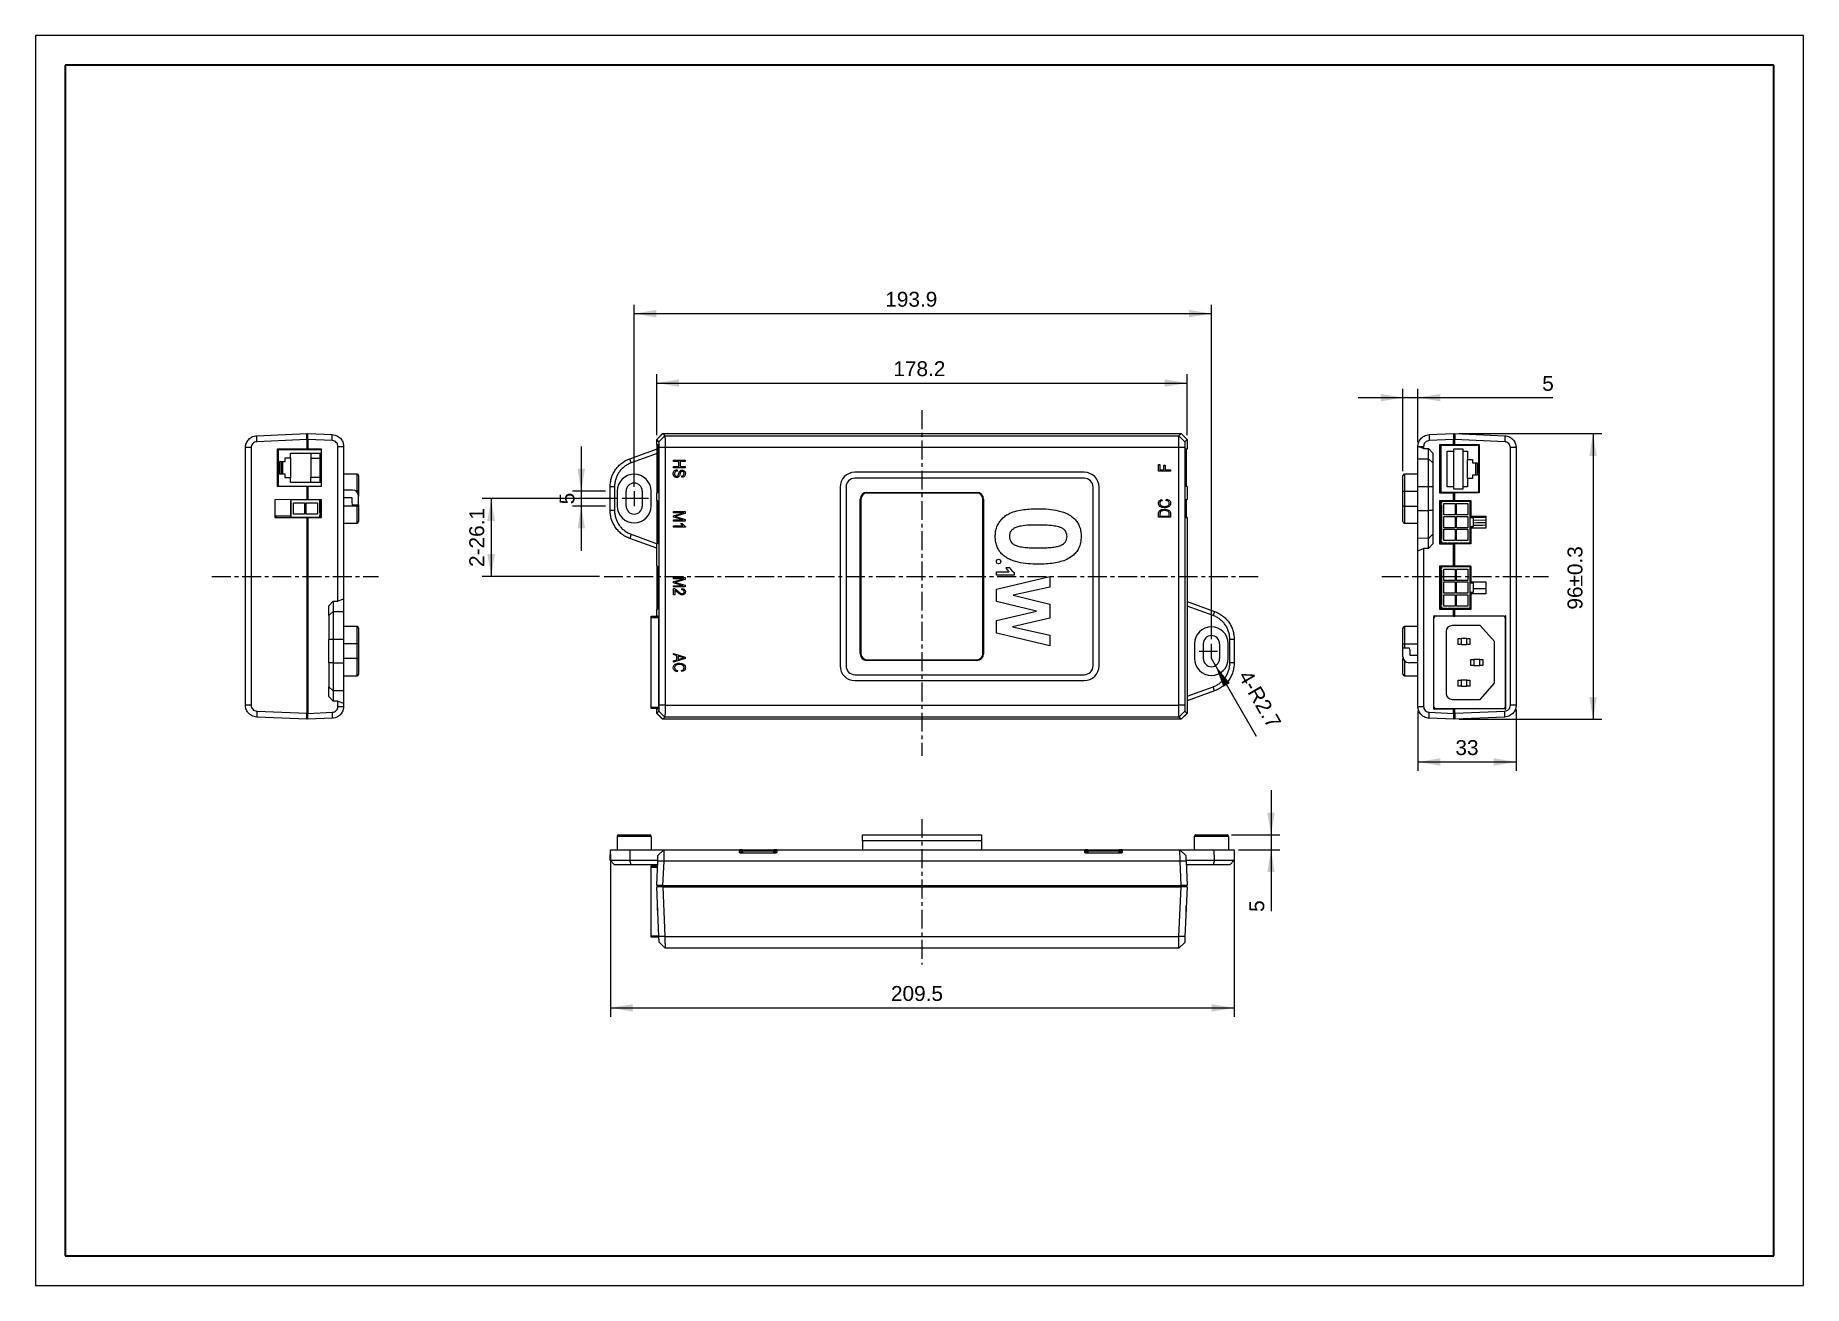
# Model space of a CAD drawing. Header units: millimetres. Extents: x -297 to 297, y -210 to 210.
import ezdxf

# ---------------------------------------------------------------- set-up
doc = ezdxf.new("R2010")
doc.units = ezdxf.units.MM
doc.linetypes.add('CENTER', pattern=[10.16, 6.35, -1.27, 1.27, -1.27])
doc.layers.get('0').update_dxf_attribs({"lineweight": 20})
doc.layers.add('粗实线层', color=7, linetype='Continuous', lineweight=35)
doc.layers.add('细实线层', color=7, linetype='Continuous', lineweight=18)
doc.styles.add('标准', font='')
doc.styles.get('标准').set_extended_font_data('arial')
doc.dimstyles.new('标准', dxfattribs={"dimscale": 1.5, "dimtxt": 3.333333, "dimasz": 5, "dimexe": 2, "dimexo": 1, "dimgap": 1.5, "dimtad": 1, "dimdec": 1, "dimdsep": 46, "dimtxsty": '标准', "dimcen": 2.5, "dimdle": 10, "dimclrd": 256, "dimclre": 256, "dimclrt": 7, "dimadec": 0, "dimazin": 0, "dimtfac": 0.714286, "dimtdec": 1, "dimtmove": 0, "dimatfit": 3, "dimfxl": 0, "dimtolj": 1, "dimarcsym": 0})
doc.dimstyles.new('标准$0', dxfattribs={"dimscale": 1.5, "dimtxt": 3.333333, "dimasz": 5, "dimexe": 2, "dimexo": 1, "dimgap": 1.5, "dimtad": 1, "dimdec": 1, "dimdsep": 46, "dimtxsty": '标准', "dimcen": 2.5, "dimdle": 10, "dimclrd": 256, "dimclre": 256, "dimclrt": 7, "dimadec": 0, "dimazin": 0, "dimtfac": 0.714286, "dimtdec": 1, "dimtmove": 0, "dimatfit": 3, "dimfxl": 0, "dimtolj": 1, "dimarcsym": 0})

msp = doc.modelspace()

# ---------------------------------------------------------------- blocks, each defined once
blk = doc.blocks.new('*X4')
for points in [[(-95.85, 116.52), (-88.35, 117.77), (-88.35, 115.27)], [(98.06, 116.52), (90.56, 117.77), (90.56, 115.27)]]:
    blk.add_hatch(color=256).paths.add_polyline_path(points, flags=0)
at = {"linetype": 'Continuous'}
for p, q in [((-95.85, 58.39), (-95.85, 119.52)), ((98.06, 7.14), (98.06, 119.52))]:
    blk.add_line(p, q, dxfattribs=at)
blk.add_line((-95.85, 116.52), (98.06, 116.52))
at = {"color": 7, "linetype": 'Continuous', "insert": (-2.76, 121.32), "char_height": 5, "width": 32.8125, "attachment_point": 5, "style": '标准'}
blk.add_mtext('193.9', dxfattribs=at)
blk = doc.blocks.new('*X5')
for points in [[(-113.62, 56.89), (-112.37, 64.39), (-114.87, 64.39)], [(-113.62, 51.89), (-112.37, 44.39), (-114.87, 44.39)]]:
    blk.add_hatch(color=256).paths.add_polyline_path(points, flags=0)
blk.add_line((-113.62, 71.89), (-113.62, 36.89))
at = {"linetype": 'Continuous'}
for p, q in [((-105.51, 56.89), (-116.62, 56.89)), ((-105.51, 51.89), (-116.62, 51.89))]:
    blk.add_line(p, q, dxfattribs=at)
at = {"color": 7, "linetype": 'Continuous', "insert": (-118.38, 54.39), "char_height": 5, "width": 10, "attachment_point": 5, "rotation": 90, "style": '标准'}
blk.add_mtext('5', dxfattribs=at)
blk = doc.blocks.new('*X6')
for points in [[(-88.27, 93.19), (-80.77, 94.44), (-80.77, 91.94)], [(89.89, 93.19), (82.39, 94.44), (82.39, 91.94)]]:
    blk.add_hatch(color=256).paths.add_polyline_path(points, flags=0)
at = {"linetype": 'Continuous'}
for p, q in [((-88.27, 75.72), (-88.27, 96.19)), ((89.89, 75.72), (89.89, 96.19))]:
    blk.add_line(p, q, dxfattribs=at)
blk.add_line((-88.27, 93.19), (89.89, 93.19))
at = {"color": 7, "linetype": 'Continuous', "insert": (-0.05, 97.99), "char_height": 5, "width": 32.6905, "attachment_point": 5, "style": '标准'}
blk.add_mtext('178.2', dxfattribs=at)
blk = doc.blocks.new('*X7')
blk.add_hatch(color=256).paths.add_polyline_path([(99.42, -1.72), (102.09, -8.84), (104.25, -7.59)], flags=0)
blk.add_line((113.19, -25.56), (98.06, 0.64))
at = {"color": 7, "insert": (114.34, -13.02), "char_height": 5, "width": 41.1128, "attachment_point": 5, "rotation": 300, "style": '标准'}
blk.add_mtext('4-R2.7', dxfattribs=at)
blk = doc.blocks.new('*X9')
at = {"color": 7, "linetype": 'Continuous', "char_height": 5, "attachment_point": 1, "rotation": 90, "style": '标准'}
for s, insert, width in [('%%P0.3', (217.69, 24.85), 54.1616), ('96', (217.69, 17.1), 82.8049)]:
    blk.add_mtext(s, dxfattribs=dict(at, insert=insert, width=width))
blk = doc.blocks.new('*X8')
for points in [[(226.25, 76.22), (227.5, 68.72), (225, 68.72)], [(226.25, -19.74), (227.5, -12.24), (225, -12.24)]]:
    blk.add_hatch(color=256).paths.add_polyline_path(points, flags=0)
at = {"linetype": 'Continuous'}
for p, q in [((181.31, 76.22), (229.25, 76.22)), ((181.31, -19.74), (229.25, -19.74))]:
    blk.add_line(p, q, dxfattribs=at)
blk.add_line((226.25, 76.22), (226.25, -19.74))
at = {"color": 7, "linetype": 'Continuous'}
blk.add_blockref('*X9', (0, 0), dxfattribs=at)
blk = doc.blocks.new('*X10')
for points in [[(167.41, -34.09), (174.91, -32.84), (174.91, -35.34)], [(200.41, -34.09), (192.91, -32.84), (192.91, -35.34)]]:
    blk.add_hatch(color=256).paths.add_polyline_path(points, flags=0)
at = {"linetype": 'Continuous'}
for p, q in [((167.41, -16.9), (167.41, -37.09)), ((200.41, -16.51), (200.41, -37.09))]:
    blk.add_line(p, q, dxfattribs=at)
blk.add_line((167.41, -34.09), (200.41, -34.09))
at = {"color": 7, "linetype": 'Continuous', "insert": (183.91, -29.29), "char_height": 5, "width": 14.314, "attachment_point": 5, "style": '标准'}
blk.add_mtext('33', dxfattribs=at)
blk = doc.blocks.new('*X11')
for points in [[(162.41, 88.3), (154.91, 89.55), (154.91, 87.05)], [(167.41, 88.3), (174.91, 89.55), (174.91, 87.05)]]:
    blk.add_hatch(color=256).paths.add_polyline_path(points, flags=0)
at = {"linetype": 'Continuous'}
for p, q in [((162.41, 63.64), (162.41, 91.3)), ((167.41, 73.39), (167.41, 91.3))]:
    blk.add_line(p, q, dxfattribs=at)
blk.add_line((147.41, 88.3), (212.79, 88.3))
at = {"color": 7, "linetype": 'Continuous', "insert": (211.13, 93.06), "char_height": 5, "width": 10, "attachment_point": 5, "style": '标准'}
blk.add_mtext('5', dxfattribs=at)
blk = doc.blocks.new('*X12')
for points in [[(118.09, -58.59), (119.34, -51.09), (116.84, -51.09)], [(118.09, -63.59), (119.34, -71.09), (116.84, -71.09)]]:
    blk.add_hatch(color=256).paths.add_polyline_path(points, flags=0)
blk.add_line((118.09, -43.59), (118.09, -84.16))
at = {"linetype": 'Continuous'}
for p, q in [((104.81, -58.59), (121.09, -58.59)), ((107.15, -63.59), (121.09, -63.59))]:
    blk.add_line(p, q, dxfattribs=at)
at = {"color": 7, "linetype": 'Continuous', "insert": (113.33, -82.5), "char_height": 5, "width": 10, "attachment_point": 5, "rotation": 90, "style": '标准'}
blk.add_mtext('5', dxfattribs=at)
blk = doc.blocks.new('*X13')
for points in [[(-103.85, -116.69), (-96.35, -115.44), (-96.35, -117.94)], [(105.65, -116.69), (98.15, -115.44), (98.15, -117.94)]]:
    blk.add_hatch(color=256).paths.add_polyline_path(points, flags=0)
at = {"linetype": 'Continuous'}
for p, q in [((-103.85, -65.09), (-103.85, -119.69)), ((105.65, -65.09), (105.65, -119.69))]:
    blk.add_line(p, q, dxfattribs=at)
blk.add_line((-103.85, -116.69), (105.65, -116.69))
at = {"color": 7, "linetype": 'Continuous', "insert": (-0.85, -111.89), "char_height": 5, "width": 33.9863, "attachment_point": 5, "style": '标准'}
blk.add_mtext('209.5', dxfattribs=at)
blk = doc.blocks.new('*X14')
for points in [[(-143.9, 54.39), (-142.65, 46.89), (-145.15, 46.89)], [(-143.9, 28.24), (-142.65, 35.74), (-145.15, 35.74)]]:
    blk.add_hatch(color=256).paths.add_polyline_path(points, flags=0)
at = {"linetype": 'Continuous'}
for p, q in [((-101.35, 54.39), (-146.9, 54.39)), ((-107.47, 28.24), (-146.9, 28.24))]:
    blk.add_line(p, q, dxfattribs=at)
blk.add_line((-143.9, 54.39), (-143.9, 28.24))
at = {"color": 7, "linetype": 'Continuous', "insert": (-148.7, 41.32), "char_height": 5, "width": 36.6235, "attachment_point": 5, "rotation": 90, "style": '标准'}
blk.add_mtext('2-26.1', dxfattribs=at)
blk = doc.blocks.new('$CAXA_FRAME_13B17AC1$')
at = {"layer": '粗实线层'}
for p, q in [((-287, 200), (-287, -200)), ((287, 200), (-287, 200)), ((287, -200), (287, 200)), ((-287, -200), (287, -200))]:
    blk.add_line(p, q, dxfattribs=at)
at = {"layer": '细实线层'}
for p, q in [((297, 210), (-297, 210)), ((-297, 210), (-297, -210)), ((297, -210), (297, 210)), ((-297, -210), (297, -210))]:
    blk.add_line(p, q, dxfattribs=at)

# ---------------------------------------------------------------- dimensions: what is measured, and where the dimension line sits
at = {"color": 7, "linetype": 'Continuous'}
for base, p1, p2, override, picture, middle in [((98.06, 116.52), (-95.85, 56.89), (98.06, 5.64), {"dimsah": 1, "dimtfac": 1, "dimtdec": 2, "dimtzin": 12}, '*X4', (-2.76, 121.32)), ((89.89, 93.19), (-88.27, 74.22), (89.89, 74.22), {"dimsah": 1, "dimtfac": 1, "dimtdec": 2, "dimtzin": 12}, '*X6', (-0.05, 97.99)), ((167.41, 88.3), (162.41, 62.14), (167.41, 71.89), {"dimsah": 1, "dimtfac": 1, "dimtdec": 2, "dimtzin": 12}, '*X11', (211.13, 93.06)), ((200.41, -34.09), (167.41, -15.4), (200.41, -15.01), {"dimsah": 1, "dimtfac": 1, "dimtdec": 2, "dimtzin": 8}, '*X10', (183.91, -29.29)), ((105.65, -116.69), (-103.85, -63.59), (105.65, -63.59), {"dimsah": 1, "dimtfac": 1, "dimtdec": 2, "dimtzin": 12}, '*X13', (-0.85, -111.89))]:
    dim = msp.add_linear_dim(base=base, p1=p1, p2=p2, dimstyle='标准$0', override=override, dxfattribs=at)
    dim.commit()
    dim.dimension.update_dxf_attribs({"geometry": picture, "text_midpoint": middle, "dimtype": 160})
for base, p1, p2, override, picture, middle in [((226.25, -19.74), (179.81, 76.22), (179.81, -19.74), {"dimsah": 1, "dimtol": 1, "dimtp": 0.3, "dimtm": 0.3, "dimtfac": 1, "dimtdec": 2, "dimtzin": 8}, '*X8', (220.58, 27.45)), ((-113.62, 51.89), (-104.01, 56.89), (-104.01, 51.89), {"dimsah": 1, "dimtfac": 1, "dimtdec": 2, "dimtzin": 8}, '*X5', (-118.38, 54.39)), ((118.09, -63.59), (103.31, -58.59), (105.65, -63.59), {"dimsah": 1, "dimtfac": 1, "dimtdec": 2, "dimtzin": 8}, '*X12', (113.33, -82.5))]:
    dim = msp.add_linear_dim(base=base, p1=p1, p2=p2, angle=270, dimstyle='标准$0', override=override, dxfattribs=at)
    dim.commit()
    dim.dimension.update_dxf_attribs({"geometry": picture, "text_midpoint": middle, "dimtype": 160})
dim = msp.add_linear_dim(base=(-143.8985, 28.2423), p1=(-99.8509, 54.3892), p2=(-105.9713, 28.2423), angle=270, text='2-<>', dimstyle='标准$0', override={"dimsah": 1, "dimtzin": 0}, dxfattribs=at)
dim.commit()
dim.dimension.update_dxf_attribs({"geometry": '*X14', "text_midpoint": (-148.6999, 41.3158)})
dim = msp.add_radius_dim(center=(98.06, 0.64), mpoint=(99.42, -1.72), text='4-<>', dimstyle='标准', override={"dimpost": 'R<>', "dimsah": 1, "dimtfac": 1, "dimtdec": 2, "dimtzin": 12}, dxfattribs=at)
dim.commit()
dim.dimension.update_dxf_attribs({"geometry": '*X7', "text_midpoint": (108.05, -16.66), "dimtype": 164})

# ---------------------------------------------------------------- linework, layer by layer
at = {"color": 7, "linetype": 'CENTER'}
for p, q in [((0.81, 84.06), (0.81, -32.05)), ((-237.7, 28.24), (-181.71, 28.24)), ((-105.97, 28.24), (113.85, 28.24)), ((155.34, 28.24), (211.33, 28.24)), ((0.81, -53.25), (0.81, -102.14))]:
    msp.add_line(p, q, dxfattribs=at)
at = {"color": 7, "linetype": 'Continuous'}
for p, q in [((-224.52, 71.5), (-226.44, 71.5)), ((-226.44, -15.01), (-226.44, 71.5)), ((-224.52, 71.5), (-224.52, -15.01)), ((-222.61, 75.49), (-205.84, 76.22)), ((-222.61, 73.49), (-222.61, 75.49)), ((-205.84, 74.22), (-222.61, 73.49)), ((-205.84, 74.22), (-205.84, 76.22)), ((-205.84, 75.84), (-205.44, 75.84)), ((-205.84, 74.22), (-205.84, 70.98)), ((-205.84, 74.07), (-205.44, 74.07)), ((-205.44, 74.24), (-205.44, 76.24)), ((-205.44, 76.24), (-197.26, 75.89)), ((-205.44, 74.24), (-205.44, 70.98)), ((-197.26, 73.88), (-205.44, 74.24)), ((-197.26, 73.88), (-197.26, 75.89)), ((-195.35, 19.95), (-195.35, 71.89)), ((-195.35, 71.89), (-193.44, 71.89)), ((-193.44, 71.89), (-193.44, 20.64)), ((-86.29, 76.24), (-88.29, 74.24)), ((-88.29, 72.54), (-88.29, 74.24)), ((-88.29, 72.54), (-88.27, 72.54)), ((-88.27, 72.54), (-88.29, 72.54)), ((-86.27, 76.22), (-88.27, 74.22)), ((-88.27, 72.54), (-88.27, 74.22)), ((-87.54, 73.49), (-88.27, 74.22)), ((-88.27, 72.54), (-87.91, 72.51)), ((-88.09, 56.26), (-88.09, 72.53)), ((-87.91, 72.24), (-87.99, 72.24)), ((-87.99, 72.24), (-87.99, 56.44)), ((-87.91, 72.51), (-87.91, 56.27)), ((-85.54, 75.49), (-87.54, 73.49)), ((-85.45, 71.5), (-87.46, 71.5)), ((-87.46, -15.01), (-87.46, 71.5)), ((-86.29, 76.24), (87.91, 76.24)), ((-86.27, 76.22), (-85.54, 75.49)), ((-86.27, 76.22), (87.89, 76.22)), ((-85.54, 75.49), (87.16, 75.49)), ((-85.45, 71.5), (-85.45, -15.01)), ((87.07, 71.5), (-85.45, 71.5)), ((89.08, 71.5), (87.07, 71.5)), ((87.07, -15.01), (87.07, 71.5)), ((87.16, 75.49), (87.89, 76.22)), ((89.16, 73.49), (87.16, 75.49)), ((89.89, 74.22), (87.89, 76.22)), ((89.91, 74.24), (87.91, 76.24)), ((89.08, 71.5), (89.08, -15.01)), ((89.89, 74.22), (89.16, 73.49)), ((89.89, 74.22), (89.89, 70.98)), ((89.91, 74.24), (89.91, 70.98)), ((169.33, 71.2), (167.41, 71.89)), ((167.41, 67.73), (167.41, 71.89)), ((167.41, 71.89), (169.33, 71.89)), ((169.33, 71.89), (169.33, 71.2)), ((171.23, 75.89), (179.41, 76.24)), ((171.23, 75.89), (171.23, 73.88)), ((179.41, 74.24), (171.23, 73.88)), ((174.81, 72.53), (179.41, 72.54)), ((174.81, 56.26), (174.81, 72.53)), ((175.01, 72.53), (175.01, 56.26)), ((175.11, 72.2), (175.01, 72.2)), ((175.11, 72.24), (175.11, 72.53)), ((175.11, 72.24), (175.11, 56.44)), ((187.81, 72.24), (175.11, 72.24)), ((179.41, 76.24), (179.41, 74.24)), ((179.81, 75.84), (179.41, 75.84)), ((179.41, 72.54), (179.41, 74.24)), ((179.81, 74.07), (179.41, 74.07)), ((179.41, 72.54), (179.81, 72.54)), ((179.81, 76.22), (179.81, 74.22)), ((179.81, 76.22), (196.58, 75.49)), ((179.81, 72.54), (179.81, 74.22)), ((196.58, 73.49), (179.81, 74.22)), ((179.81, 72.54), (188.01, 72.51)), ((187.81, 72.24), (187.81, 56.44)), ((187.81, 71.44), (188.01, 71.44)), ((188.01, 72.51), (188.01, 56.27)), ((196.58, 75.49), (196.58, 73.49)), ((198.49, -15.01), (198.49, 71.5)), ((200.41, 71.5), (198.49, 71.5)), ((200.41, 71.5), (200.41, -15.01)), ((-205.84, 70.98), (-215.74, 70.95)), ((-215.74, 70.95), (-215.74, 58.52)), ((-215.44, 70.24), (-215.74, 70.24)), ((-215.44, 68.98), (-215.74, 68.98)), ((-215.44, 70.88), (-215.44, 58.58)), ((-215.44, 70.88), (-200.94, 70.88)), ((-214.96, 66.83), (-213.04, 66.83)), ((-214.96, 62.63), (-214.96, 66.83)), ((-214.44, 62.63), (-214.44, 66.83)), ((-214.04, 66.83), (-214.04, 62.63)), ((-213.84, 62.63), (-213.84, 66.83)), ((-213.04, 68.08), (-211.24, 68.08)), ((-213.04, 66.83), (-213.04, 68.08)), ((-211.24, 68.08), (-211.24, 69.63)), ((-211.24, 69.63), (-200.94, 69.63)), ((-211.24, 68.08), (-211.24, 61.38)), ((-205.44, 70.98), (-205.84, 70.98)), ((-200.84, 70.96), (-205.44, 70.98)), ((-204.44, 69.63), (-204.44, 67.83)), ((-201.34, 67.83), (-204.44, 67.83)), ((-204.44, 67.83), (-204.44, 61.63)), ((-202.74, 70.88), (-202.74, 70.97)), ((-201.34, 67.83), (-201.34, 69.63)), ((-201.34, 61.63), (-201.34, 67.83)), ((-201.04, 70.88), (-201.04, 70.96)), ((-201.04, 59.83), (-201.04, 69.63)), ((-200.94, 70.88), (-200.94, 69.63)), ((-200.84, 58.51), (-200.84, 70.96)), ((-97.33, 67.78), (-88.09, 71.14)), ((-96.83, 66.39), (-97.33, 67.78)), ((-88.09, 69.57), (-96.83, 66.39)), ((-82.69, 67.28), (-78.69, 67.28)), ((-82.69, 66.87), (-82.69, 67.28)), ((-80.82, 66.87), (-82.69, 66.87)), ((-80.82, 65.15), (-80.82, 66.87)), ((-80.35, 66.87), (-80.35, 65.15)), ((-78.69, 66.87), (-80.35, 66.87)), ((-78.69, 67.28), (-78.69, 66.87)), ((80.31, 65.86), (80.78, 65.86)), ((80.31, 63.63), (80.31, 65.86)), ((80.78, 65.86), (80.78, 64.04)), ((82.03, 65.6), (82.49, 65.6)), ((82.03, 64.04), (82.03, 65.6)), ((82.49, 65.6), (82.49, 64.04)), ((89.89, 70.98), (89.46, 70.95)), ((89.46, 70.95), (89.46, 58.52)), ((89.46, 70.88), (89.61, 70.88)), ((89.71, 70.96), (89.61, 70.96)), ((89.61, 70.88), (89.61, 58.58)), ((89.71, 70.96), (89.91, 70.98)), ((89.71, 58.51), (89.71, 70.96)), ((89.91, 70.98), (89.89, 70.98)), ((167.41, 67.73), (170.93, 67.78)), ((167.41, 58.34), (167.41, 67.73)), ((169.33, 71.2), (170.93, 71.2)), ((170.93, 67.78), (170.93, 71.2)), ((170.93, 71.2), (172.41, 69.61)), ((172.41, 66.39), (170.93, 67.78)), ((172.41, 69.61), (172.41, 66.39)), ((172.41, 66.39), (172.41, 58.38)), ((175.01, 69.14), (175.11, 69.14)), ((175.01, 68.98), (175.11, 68.98)), ((175.11, 68.14), (175.01, 68.14)), ((175.01, 67.74), (175.11, 67.74)), ((175.11, 67.48), (175.01, 67.48)), ((175.01, 67.08), (175.11, 67.08)), ((175.11, 67.04), (175.01, 67.04)), ((175.01, 66.64), (175.11, 66.64)), ((175.11, 66.38), (175.01, 66.38)), ((175.11, 66.14), (175.01, 66.14)), ((175.01, 65.74), (175.11, 65.74)), ((175.11, 65.48), (175.01, 65.48)), ((177.21, 70.29), (179.51, 70.29)), ((177.21, 58.39), (177.21, 70.29)), ((179.51, 71.14), (182.51, 71.14)), ((179.51, 70.29), (179.51, 71.14)), ((179.51, 58.39), (179.51, 70.29)), ((182.51, 71.14), (182.51, 70.29)), ((182.51, 70.29), (184.11, 70.29)), ((182.51, 70.29), (182.51, 58.39)), ((184.11, 70.29), (184.11, 67.54)), ((184.11, 67.54), (185.81, 67.54)), ((184.11, 61.14), (184.11, 67.54)), ((185.81, 67.54), (185.81, 66.39)), ((185.81, 66.39), (187.34, 66.39)), ((186.81, 66.39), (186.81, 62.29)), ((187.34, 66.39), (187.34, 62.29)), ((187.81, 70.24), (188.01, 70.24)), ((187.81, 68.99), (188.01, 68.99)), ((187.81, 66.83), (188.01, 66.83)), ((-213.04, 62.63), (-214.96, 62.63)), ((-213.04, 61.38), (-213.04, 62.63)), ((-211.24, 61.38), (-213.04, 61.38)), ((-211.24, 59.83), (-211.24, 61.38)), ((-200.94, 59.83), (-211.24, 59.83)), ((-204.44, 61.63), (-201.34, 61.63)), ((-204.44, 59.83), (-204.44, 61.63)), ((-201.34, 59.83), (-201.34, 61.63)), ((-200.94, 59.83), (-200.94, 58.58)), ((-188.94, 62.64), (-193.44, 62.64)), ((-188.94, 56.89), (-188.94, 62.64)), ((-188.44, 62.14), (-188.44, 56.89)), ((-82.69, 65.15), (-80.82, 65.15)), ((-82.69, 64.74), (-82.69, 65.15)), ((-78.69, 64.74), (-82.69, 64.74)), ((-81.39, 64.06), (-81.34, 63.65)), ((-80.35, 65.15), (-78.69, 65.15)), ((-79.83, 61.57), (-79.88, 61.98)), ((-78.69, 65.15), (-78.69, 64.74)), ((55.31, 63.24), (-21.69, 63.24)), ((-21.69, 63.24), (-21.69, 63.24)), ((55.31, 63.24), (-21.69, 63.24)), ((55.31, 61.24), (-21.69, 61.24)), ((-21.69, 61.24), (-21.69, 61.24)), ((55.31, 61.24), (-21.69, 61.24)), ((55.31, 63.24), (55.31, 63.24)), ((55.31, 61.24), (55.31, 61.24)), ((84.31, 63.63), (80.31, 63.63)), ((80.78, 64.04), (82.03, 64.04)), ((82.49, 64.04), (84.31, 64.04)), ((84.31, 64.04), (84.31, 63.63)), ((162.41, 56.89), (162.41, 62.14)), ((167.41, 62.64), (162.91, 62.64)), ((162.91, 62.64), (162.91, 56.89)), ((175.01, 65.08), (175.11, 65.08)), ((175.11, 65.04), (175.01, 65.04)), ((175.01, 64.64), (175.11, 64.64)), ((175.11, 64.38), (175.01, 64.38)), ((175.11, 64.14), (175.01, 64.14)), ((175.01, 63.74), (175.11, 63.74)), ((175.11, 63.48), (175.01, 63.48)), ((175.01, 63.08), (175.11, 63.08)), ((175.11, 63.04), (175.01, 63.04)), ((175.01, 62.64), (175.11, 62.64)), ((175.11, 62.38), (175.01, 62.38)), ((175.11, 62.14), (175.01, 62.14)), ((175.01, 61.74), (175.11, 61.74)), ((175.11, 61.04), (175.01, 61.04)), ((175.01, 60.64), (175.11, 60.64)), ((175.11, 59.83), (175.01, 59.83)), ((175.11, 59.54), (175.01, 59.54)), ((184.11, 61.14), (184.11, 58.39)), ((185.81, 61.14), (184.11, 61.14)), ((185.81, 62.29), (185.81, 61.14)), ((187.34, 62.29), (185.81, 62.29)), ((188.01, 62.63), (187.81, 62.63)), ((-205.84, 54.04), (-216.54, 54)), ((-216.54, 54), (-216.54, 48.08)), ((-215.74, 58.52), (-205.84, 58.48)), ((-215.44, 58.58), (-200.94, 58.58)), ((-214.04, 58.58), (-214.04, 58.51)), ((-213.84, 58.51), (-213.84, 58.58)), ((-211.14, 53.74), (-211.24, 53.74)), ((-211.24, 53.74), (-211.24, 48.44)), ((-211.14, 53.94), (-211.14, 48.14)), ((-201.44, 53.94), (-211.14, 53.94)), ((-205.84, 58.48), (-205.84, 54.04)), ((-205.84, 58.48), (-205.44, 58.48)), ((-205.44, 54.04), (-205.84, 54.04)), ((-205.44, 58.48), (-200.84, 58.51)), ((-205.44, 58.48), (-205.44, 54.04)), ((-200.84, 54.02), (-205.44, 54.04)), ((-205.44, 53.94), (-205.44, 54.04)), ((-202.74, 58.58), (-202.74, 58.5)), ((-201.44, 49.54), (-201.44, 53.94)), ((-201.04, 53.78), (-201.44, 53.78)), ((-201.04, 58.51), (-201.04, 58.58)), ((-201.04, 49.54), (-201.04, 54.02)), ((-200.84, 48.07), (-200.84, 54.02)), ((-190.44, 57.24), (-193.44, 57.24)), ((-193.44, 54.74), (-190.74, 54.74)), ((-190.74, 54.74), (-190.74, 53.24)), ((-188.94, 56.89), (-189.3, 56.89)), ((-188.44, 56.89), (-188.94, 56.89)), ((-188.94, 56.57), (-188.94, 56.89)), ((-188.44, 56.89), (-188.44, 55.24)), ((-188.44, 52.24), (-188.44, 55.24)), ((-102.43, 58.38), (-103.91, 58.38)), ((-103.91, 50.4), (-103.91, 58.38)), ((-102.43, 58.38), (-102.43, 50.4)), ((-101.51, 56.89), (-101.51, 51.89)), ((-91.05, 54.39), (-99.85, 54.39)), ((-98.56, 51.89), (-98.56, 56.89)), ((-95.85, 56.89), (-95.85, 51.89)), ((-93.13, 56.89), (-93.13, 51.89)), ((-90.18, 51.89), (-90.18, 56.89)), ((-88.29, 56.24), (-88.27, 56.24)), ((-88.29, 56.24), (-88.27, 56.24)), ((-88.29, 53.79), (-88.29, 56.24)), ((-88.29, 53.79), (-88.27, 53.79)), ((-88.27, 53.79), (-88.29, 53.79)), ((-87.91, 56.27), (-88.27, 56.24)), ((-88.27, 53.76), (-88.27, 56.24)), ((-88.27, 53.76), (-88.04, 53.74)), ((-88.09, 39.14), (-88.09, 53.75)), ((-88.04, 53.74), (-88.04, 48.44)), ((-87.99, 56.44), (-87.91, 56.44)), ((-26.69, 58.24), (-26.69, -1.76)), ((-26.69, 58.24), (-26.69, 58.24)), ((-26.69, 58.24), (-26.69, -1.76)), ((-24.69, 58.24), (-24.69, -1.76)), ((-24.69, 58.24), (-24.69, 58.24)), ((-24.69, 58.24), (-24.69, -1.76)), ((-19.89, 2.24), (-19.89, 54.24)), ((-19.89, 54.24), (-19.69, 54.24)), ((-19.69, 54.24), (-19.69, 2.24)), ((-19.68, 54.24), (-19.69, 54.24)), ((-19.68, 54.24), (-19.68, 2.25)), ((-17.69, 56.24), (-17.69, 56.44)), ((-17.69, 56.44), (19.31, 56.44)), ((19.31, 56.24), (-17.69, 56.24)), ((-17.69, 56.24), (-17.68, 56.24)), ((19.31, 56.24), (-17.68, 56.24)), ((19.31, 56.24), (19.31, 56.44)), ((19.31, 56.24), (19.31, 56.24)), ((21.31, 2.24), (21.31, 54.24)), ((21.31, 54.24), (21.51, 54.24)), ((21.31, 54.24), (21.31, 54.24)), ((21.31, 2.25), (21.31, 54.24)), ((21.51, 54.24), (21.51, 2.24)), ((58.31, 58.24), (58.31, 58.24)), ((58.31, -1.76), (58.31, 58.24)), ((58.31, -1.76), (58.31, 58.24)), ((60.31, -1.76), (60.31, 58.24)), ((60.31, 58.24), (60.31, 58.24)), ((60.31, -1.76), (60.31, 58.24)), ((81.45, 54.14), (81.56, 53.72)), ((82.91, 53.78), (83.01, 54.19)), ((89.89, 54.04), (89.43, 54)), ((89.43, 54), (89.43, 48.08)), ((89.43, 53.94), (89.61, 53.94)), ((89.61, 58.58), (89.46, 58.58)), ((89.46, 58.52), (89.89, 58.48)), ((89.71, 58.51), (89.61, 58.51)), ((89.71, 54.02), (89.61, 54.02)), ((89.61, 53.94), (89.61, 48.14)), ((89.91, 58.48), (89.71, 58.51)), ((89.71, 54.02), (89.91, 54.04)), ((89.71, 48.07), (89.71, 54.02)), ((89.91, 58.48), (89.89, 58.48)), ((89.89, 58.48), (89.89, 54.04)), ((89.91, 54.04), (89.89, 54.04)), ((89.91, 58.48), (89.91, 54.04)), ((162.41, 51.89), (162.41, 56.89)), ((162.41, 56.89), (162.91, 56.89)), ((162.91, 56.89), (167.41, 56.89)), ((162.91, 56.89), (162.91, 51.89)), ((170.93, 58.38), (167.41, 58.34)), ((167.41, 50.44), (167.41, 58.34)), ((172.41, 58.38), (170.93, 58.38)), ((170.93, 50.4), (170.93, 58.38)), ((172.41, 58.38), (172.41, 50.4)), ((179.41, 56.24), (174.81, 56.26)), ((174.81, 53.78), (179.41, 53.79)), ((174.81, 39.11), (174.81, 53.78)), ((175.01, 56.48), (175.11, 56.48)), ((175.01, 53.78), (175.01, 52.89)), ((175.11, 56.26), (175.11, 56.44)), ((187.81, 56.44), (175.11, 56.44)), ((175.41, 53.44), (175.41, 53.78)), ((179.51, 58.39), (177.21, 58.39)), ((178.41, 53.77), (178.41, 53.79)), ((178.41, 53.77), (179.41, 53.76)), ((179.41, 53.79), (179.41, 56.24)), ((179.81, 56.24), (179.41, 56.24)), ((179.41, 53.76), (179.41, 53.79)), ((179.41, 53.76), (179.81, 53.76)), ((179.51, 57.54), (179.51, 58.39)), ((182.51, 57.54), (179.51, 57.54)), ((188.01, 56.27), (179.81, 56.24)), ((179.81, 53.76), (179.81, 56.24)), ((179.81, 53.76), (185.21, 53.74)), ((182.51, 58.39), (182.51, 57.54)), ((184.11, 58.39), (182.51, 58.39)), ((185.11, 48.14), (185.11, 53.74)), ((185.21, 53.74), (185.21, 48.44)), ((187.81, 58.58), (188.01, 58.58)), ((188.01, 58.51), (187.81, 58.51)), ((187.81, 56.81), (188.01, 56.81)), ((-216.54, 48.08), (-205.84, 48.04)), ((-211.24, 48.44), (-216.24, 48.44)), ((-216.24, 48.44), (-216.24, 48.08)), ((-212.04, 48.07), (-212.04, 48.09)), ((-212.04, 48.09), (-211.04, 48.09)), ((-211.14, 48.14), (-201.44, 48.14)), ((-211.04, 48.14), (-211.04, 48.06)), ((-210.34, 49.14), (-210.34, 52.94)), ((-210.34, 52.94), (-206.54, 52.94)), ((-206.54, 49.14), (-210.34, 49.14)), ((-206.54, 52.94), (-206.54, 49.14)), ((-206.04, 52.94), (-202.24, 52.94)), ((-206.04, 49.14), (-206.04, 52.94)), ((-202.24, 49.14), (-206.04, 49.14)), ((-205.84, 48.04), (-205.84, -17.74)), ((-205.84, 48.04), (-205.44, 48.04)), ((-205.44, 48.04), (-200.84, 48.07)), ((-205.44, 48.04), (-205.44, -17.76)), ((-204.34, 48.14), (-204.34, 48.07)), ((-201.04, 48.07), (-204.34, 48.07)), ((-202.24, 52.94), (-202.24, 49.14)), ((-201.44, 53.44), (-201.34, 53.44)), ((-201.04, 51.29), (-201.44, 51.29)), ((-201.44, 50.19), (-201.04, 50.19)), ((-201.44, 49.54), (-201.04, 49.54)), ((-201.04, 48.94), (-201.44, 48.94)), ((-201.44, 48.14), (-201.44, 48.94)), ((-201.34, 52.89), (-201.34, 53.44)), ((-201.34, 52.89), (-201.04, 52.89)), ((-201.04, 52.29), (-201.34, 52.29)), ((-201.34, 52.29), (-201.34, 51.29)), ((-201.34, 50.19), (-201.34, 49.54)), ((-201.34, 48.07), (-201.34, 48.06)), ((-201.04, 49.54), (-201.04, 48.94)), ((-201.04, 48.07), (-201.04, 48.94)), ((-188.94, 51.89), (-193.44, 51.89)), ((-190.74, 53.24), (-190.56, 52.24)), ((-190.56, 52.24), (-188.44, 52.24)), ((-188.94, 51.89), (-188.94, 52.24)), ((-188.94, 51.89), (-188.44, 51.89)), ((-188.94, 46.14), (-188.94, 51.89)), ((-188.44, 52.24), (-188.44, 51.89)), ((-188.44, 51.89), (-188.44, 46.64)), ((-102.43, 50.4), (-103.91, 50.4)), ((-88.04, 48.44), (-87.82, 48.44)), ((-87.99, 48.09), (-87.99, 48.44)), ((-87.99, 48.09), (-87.82, 48.09)), ((-87.99, 44.89), (-87.99, 48.09)), ((-87.82, 48.44), (-87.82, 44.44)), ((-82.69, 50), (-78.69, 50)), ((-82.69, 49.58), (-82.69, 50)), ((-82.69, 48.63), (-79.2, 49.58)), ((-79.2, 49.58), (-82.69, 49.58)), ((-82.69, 48.2), (-82.69, 48.63)), ((-79.39, 47.24), (-82.69, 48.2)), ((-81.52, 48.57), (-82.11, 48.41)), ((-78.69, 49.35), (-81.52, 48.57)), ((-81.47, 48.23), (-78.69, 47.42)), ((-78.69, 50), (-78.69, 49.35)), ((80.31, 48.11), (80.31, 49.24)), ((84.31, 48.11), (80.31, 48.11)), ((80.78, 49.23), (80.78, 48.53)), ((80.78, 48.53), (83.84, 48.53)), ((83.84, 48.53), (83.84, 49.24)), ((84.31, 49.29), (84.31, 48.11)), ((89.43, 48.14), (89.61, 48.14)), ((89.43, 48.08), (89.89, 48.04)), ((89.71, 48.07), (89.61, 48.07)), ((89.91, 48.04), (89.71, 48.07)), ((89.91, 48.04), (89.89, 48.04)), ((89.89, 48.04), (89.89, -17.74)), ((89.91, 48.04), (89.91, -17.76)), ((162.91, 51.89), (162.41, 51.89)), ((162.41, 46.64), (162.41, 51.89)), ((162.91, 51.89), (167.41, 51.89)), ((162.91, 51.89), (162.91, 46.14)), ((167.41, 41.05), (167.41, 50.44)), ((167.41, 50.44), (170.93, 50.4)), ((172.41, 50.4), (170.93, 50.4)), ((172.41, 50.4), (172.41, 42.39)), ((174.91, 52.29), (174.91, 52.89)), ((174.91, 52.89), (175.31, 52.89)), ((175.31, 52.29), (174.91, 52.29)), ((175.01, 52.29), (175.01, 40.69)), ((175.31, 51.29), (175.01, 51.29)), ((175.01, 50.19), (175.31, 50.19)), ((175.01, 49.54), (175.31, 49.54)), ((175.01, 49.17), (175.31, 49.17)), ((175.31, 48.06), (175.01, 48.07)), ((175.31, 48.07), (175.01, 48.07)), ((175.31, 53.44), (175.31, 52.89)), ((185.01, 53.44), (175.31, 53.44)), ((175.31, 52.29), (175.31, 40.69)), ((176.11, 52.69), (179.91, 52.69)), ((176.11, 48.89), (176.11, 52.69)), ((179.91, 48.89), (176.11, 48.89)), ((176.11, 48.39), (179.91, 48.39)), ((176.11, 44.59), (176.11, 48.39)), ((179.91, 52.69), (179.91, 48.89)), ((179.91, 48.39), (179.91, 44.59)), ((180.41, 52.69), (184.21, 52.69)), ((180.41, 48.89), (180.41, 52.69)), ((184.21, 48.89), (180.41, 48.89)), ((180.41, 48.39), (184.21, 48.39)), ((180.41, 44.59), (180.41, 48.39)), ((184.21, 52.69), (184.21, 48.89)), ((184.21, 48.39), (184.21, 44.59)), ((185.01, 48.09), (185.01, 53.44)), ((185.01, 48.14), (185.11, 48.14)), ((185.01, 44.89), (185.01, 48.09)), ((185.01, 48.09), (186.01, 48.09)), ((185.21, 48.44), (190.21, 48.44)), ((186.01, 48.09), (186.01, 44.89)), ((190.21, 48.08), (186.01, 48.07)), ((190.21, 48.44), (190.21, 44.44)), ((-226.44, 45.5), (-226.46, 45.5)), ((-193.44, 46.14), (-188.94, 46.14)), ((-96.83, 42.39), (-97.33, 41)), ((-96.83, 42.39), (-88.09, 39.21)), ((-88.04, 44.44), (-88.04, 39.14)), ((-87.82, 44.44), (-88.04, 44.44)), ((-87.82, 44.89), (-87.99, 44.89)), ((-87.99, 44.44), (-87.99, 44.89)), ((-82.69, 47.24), (-79.39, 47.24)), ((-82.69, 46.83), (-82.69, 47.24)), ((-78.69, 46.83), (-82.69, 46.83)), ((-82.69, 45.22), (-79.52, 45.22)), ((-82.69, 44.8), (-82.69, 45.22)), ((-78.64, 44.8), (-82.69, 44.8)), ((-80.14, 46.05), (-79.68, 46.05)), ((-78.69, 47.42), (-78.69, 46.83)), ((-78.64, 45.07), (-78.64, 44.8)), ((162.91, 46.14), (167.41, 46.14)), ((172.41, 42.39), (170.93, 41)), ((172.41, 42.39), (172.41, 39.17)), ((175.31, 47.04), (175.01, 47.04)), ((175.01, 45.94), (175.31, 45.94)), ((175.01, 44.92), (175.31, 44.92)), ((175.31, 43.82), (175.01, 43.82)), ((175.31, 42.79), (175.01, 42.79)), ((175.01, 41.69), (175.31, 41.69)), ((175.11, 40.69), (175.11, 41.69)), ((179.91, 44.59), (176.11, 44.59)), ((176.11, 44.09), (179.91, 44.09)), ((176.11, 40.29), (176.11, 44.09)), ((179.91, 44.09), (179.91, 40.29)), ((184.21, 44.59), (180.41, 44.59)), ((180.41, 40.29), (180.41, 44.09)), ((180.41, 44.09), (184.21, 44.09)), ((184.21, 44.09), (184.21, 40.29)), ((185.01, 39.54), (185.01, 44.89)), ((186.01, 44.89), (185.01, 44.89)), ((185.01, 42.78), (185.21, 42.78)), ((185.21, 42.64), (185.01, 42.63)), ((185.21, 44.44), (185.21, 39.14)), ((190.21, 44.44), (185.21, 44.44)), ((186.01, 47.18), (190.21, 47.2)), ((200.43, 45.5), (200.41, 45.5)), ((-88.29, 37.71), (-97.33, 41)), ((-88.27, 39.09), (-88.29, 39.09)), ((-88.29, 31.79), (-88.29, 39.09)), ((-88.29, 39.09), (-88.27, 39.09)), ((-88.04, 39.14), (-88.27, 39.12)), ((-88.27, 31.76), (-88.27, 39.12)), ((170.93, 41), (167.41, 41.05)), ((167.41, 36.89), (167.41, 41.05)), ((167.41, 36.89), (169.33, 37.58)), ((167.41, -15.4), (167.41, 36.89)), ((170.93, 37.58), (169.33, 37.58)), ((169.33, 37.58), (169.33, -15.4)), ((170.93, 37.58), (170.93, 41)), ((172.41, 39.17), (170.93, 37.58)), ((179.41, 39.09), (174.81, 39.11)), ((174.91, 40.09), (174.91, 40.69)), ((174.91, 40.69), (175.31, 40.69)), ((175.31, 40.09), (174.91, 40.09)), ((175.01, 40.09), (175.01, 39.11)), ((175.11, 39.74), (175.11, 40.09)), ((175.11, 39.11), (175.11, 39.74)), ((175.31, 40.09), (175.31, 39.54)), ((175.31, 39.54), (177.11, 39.54)), ((179.91, 40.29), (176.11, 40.29)), ((177.11, 39.14), (177.11, 39.54)), ((177.51, 39.14), (177.11, 39.14)), ((177.51, 39.54), (185.01, 39.54)), ((177.51, 39.54), (177.51, 39.14)), ((178.35, 39.1), (179.41, 39.14)), ((185.21, 39.17), (179.41, 39.14)), ((179.41, 39.12), (179.41, 39.14)), ((179.41, 39.09), (179.41, 39.12)), ((179.81, 39.12), (179.41, 39.12)), ((179.41, 31.79), (179.41, 39.09)), ((185.21, 39.14), (179.81, 39.12)), ((179.81, 31.76), (179.81, 39.12)), ((184.21, 40.29), (180.41, 40.29)), ((180.81, 39.39), (180.81, 39.54)), ((180.81, 39.39), (185.21, 39.35)), ((185.01, 40.13), (185.21, 40.13)), ((-88.29, 31.79), (-88.27, 31.79)), ((-88.27, 31.79), (-88.29, 31.79)), ((-88.27, 31.76), (-88.04, 31.74)), ((-88.09, 17.14), (-88.09, 31.75)), ((-88.04, 31.74), (-88.04, 26.44)), ((25.81, 29.81), (30.08, 29.81)), ((25.81, 28.66), (25.81, 29.81)), ((29.12, 31.27), (30.27, 31.27)), ((174.81, 31.78), (179.41, 31.79)), ((174.81, 17.11), (174.81, 31.78)), ((174.81, 31.64), (175.01, 31.64)), ((174.91, 30.29), (174.91, 30.89)), ((174.91, 30.89), (175.31, 30.89)), ((175.31, 30.29), (174.91, 30.29)), ((175.01, 31.64), (175.01, 31.78)), ((175.01, 31.64), (175.01, 30.89)), ((175.01, 30.29), (175.01, 18.69)), ((175.31, 31.44), (175.31, 30.89)), ((185.01, 31.44), (175.31, 31.44)), ((175.31, 30.29), (175.31, 18.69)), ((176.11, 30.69), (179.91, 30.69)), ((176.11, 26.89), (176.11, 30.69)), ((178.35, 31.79), (179.41, 31.74)), ((179.41, 31.76), (179.41, 31.79)), ((179.41, 31.76), (179.81, 31.76)), ((179.41, 31.74), (179.41, 31.76)), ((179.41, 31.74), (179.41, 31.44)), ((185.21, 31.71), (179.41, 31.74)), ((179.81, 31.76), (185.21, 31.74)), ((179.91, 30.69), (179.91, 26.89)), ((180.41, 30.69), (184.21, 30.69)), ((180.41, 26.89), (180.41, 30.69)), ((184.21, 30.69), (184.21, 26.89)), ((185.01, 26.09), (185.01, 31.44)), ((185.21, 31.74), (185.21, 26.44)), ((-88.04, 26.44), (-87.82, 26.44)), ((-87.99, 26.09), (-87.99, 26.44)), ((-87.99, 22.89), (-87.99, 26.09)), ((-87.99, 26.09), (-87.82, 26.09)), ((-87.82, 26.44), (-87.82, 22.44)), ((-82.69, 27.88), (-78.69, 27.88)), ((-82.69, 27.46), (-82.69, 27.88)), ((-82.69, 26.51), (-79.2, 27.46)), ((-79.2, 27.46), (-82.69, 27.46)), ((-82.69, 26.09), (-82.69, 26.51)), ((-79.39, 25.13), (-82.69, 26.09)), ((-82.69, 25.13), (-79.39, 25.13)), ((-82.69, 24.71), (-82.69, 25.13)), ((-78.69, 24.71), (-82.69, 24.71)), ((-82.69, 22.06), (-82.69, 24.19)), ((-81.52, 26.45), (-82.11, 26.29)), ((-78.69, 27.23), (-81.52, 26.45)), ((-81.47, 26.11), (-78.69, 25.3)), ((-79.88, 23.72), (-79.83, 24.14)), ((-78.69, 27.88), (-78.69, 27.23)), ((-78.69, 25.3), (-78.69, 24.71)), ((31.81, 28.66), (25.81, 28.66)), ((25.81, 23.93), (43.81, 28.24)), ((25.81, 19.81), (25.81, 23.93)), ((43.81, 24.69), (31.45, 21.9)), ((31.81, 29.58), (31.81, 28.66)), ((43.81, 28.24), (43.81, 24.69)), ((175.31, 29.29), (175.01, 29.29)), ((175.01, 28.19), (175.31, 28.19)), ((175.01, 27.17), (175.31, 27.17)), ((175.31, 26.07), (175.01, 26.07)), ((175.31, 25.04), (175.01, 25.04)), ((175.01, 23.94), (175.31, 23.94)), ((179.91, 26.89), (176.11, 26.89)), ((176.11, 26.39), (179.91, 26.39)), ((176.11, 22.59), (176.11, 26.39)), ((179.91, 26.39), (179.91, 22.59)), ((184.21, 26.89), (180.41, 26.89)), ((180.41, 26.39), (184.21, 26.39)), ((180.41, 22.59), (180.41, 26.39)), ((184.21, 26.39), (184.21, 22.59)), ((185.01, 22.89), (185.01, 26.09)), ((185.01, 26.09), (186.01, 26.09)), ((185.21, 26.44), (190.21, 26.44)), ((186.01, 26.09), (186.01, 22.89)), ((186.01, 24.14), (190.21, 24.18)), ((190.21, 26.44), (190.21, 22.44)), ((-198.44, 18.36), (-196.96, 19.95)), ((-198.44, 15.12), (-198.44, 18.36)), ((-196.96, 19.95), (-196.96, 16.51)), ((-196.96, 19.95), (-195.35, 19.95)), ((-193.44, 20.64), (-195.35, 19.95)), ((-193.44, 20.64), (-193.44, 16.46)), ((-88.04, 22.44), (-88.04, 17.14)), ((-87.82, 22.44), (-88.04, 22.44)), ((-87.82, 22.89), (-87.99, 22.89)), ((-87.99, 22.44), (-87.99, 22.89)), ((-82.22, 22.06), (-82.69, 22.06)), ((-82.22, 23.62), (-82.22, 22.06)), ((39.27, 16.59), (25.81, 19.81)), ((31.45, 21.9), (43.81, 18.94)), ((43.81, 18.94), (43.81, 14.21)), ((89.91, 19.82), (99.1, 16.51)), ((98.6, 15.12), (89.91, 18.25)), ((174.91, 18.09), (174.91, 18.69)), ((174.91, 18.69), (175.31, 18.69)), ((175.31, 18.09), (174.91, 18.09)), ((175.01, 22.92), (175.31, 22.92)), ((175.31, 21.82), (175.01, 21.82)), ((175.31, 20.79), (175.01, 20.79)), ((175.01, 19.69), (175.31, 19.69)), ((175.01, 18.09), (175.01, 17.11)), ((175.11, 20.79), (175.11, 21.82)), ((175.11, 19.24), (175.11, 19.69)), ((175.11, 18.69), (175.11, 19.24)), ((175.11, 17.11), (175.11, 18.09)), ((175.31, 18.09), (175.31, 17.54)), ((179.91, 22.59), (176.11, 22.59)), ((176.11, 22.09), (179.91, 22.09)), ((176.11, 18.29), (176.11, 22.09)), ((179.91, 18.29), (176.11, 18.29)), ((179.91, 22.09), (179.91, 18.29)), ((184.21, 22.59), (180.41, 22.59)), ((180.41, 18.29), (180.41, 22.09)), ((180.41, 22.09), (184.21, 22.09)), ((184.21, 18.29), (180.41, 18.29)), ((184.21, 22.09), (184.21, 18.29)), ((185.01, 17.54), (185.01, 22.89)), ((186.01, 22.89), (185.01, 22.89)), ((185.21, 22.11), (185.01, 22.11)), ((185.21, 22.44), (185.21, 17.14)), ((190.21, 22.44), (185.21, 22.44)), ((-196.96, 16.51), (-198.44, 15.12)), ((-198.44, 15.12), (-198.44, 7.1)), ((-196.96, 16.51), (-193.44, 16.46)), ((-193.44, 16.46), (-193.44, 7.06)), ((-90.19, 14.84), (-87.52, 14.84)), ((-90.19, 14.34), (-90.19, 14.84)), ((-90.19, -15.66), (-90.19, 14.34)), ((-87.52, 14.34), (-90.19, 14.34)), ((-88.27, 17.09), (-88.29, 17.09)), ((-88.29, 17.09), (-88.27, 17.09)), ((-88.29, 15.04), (-88.29, 17.09)), ((-88.27, 15.04), (-88.29, 15.04)), ((-88.27, 15.04), (-88.29, 15.04)), ((-88.04, 17.14), (-88.27, 17.12)), ((-88.27, 14.94), (-88.27, 17.12)), ((-88.27, 14.94), (-87.53, 15.03)), ((-87.89, 14.94), (-88.27, 14.94)), ((-87.89, 14.94), (-87.52, 14.94)), ((-87.89, 14.94), (-87.89, 14.94)), ((-87.52, -16.05), (-87.52, 14.73)), ((25.81, 13.45), (39.27, 16.59)), ((25.81, 9.16), (25.81, 13.45)), ((43.81, 14.21), (31.24, 11.28)), ((99.1, 16.51), (98.6, 15.12)), ((172.61, 14.71), (172.61, -16.02)), ((172.81, -15.66), (172.81, 14.34)), ((172.91, 15.01), (179.41, 15.04)), ((196.31, 14.84), (173.31, 14.84)), ((179.41, 17.09), (174.81, 17.11)), ((175.31, 17.54), (177.11, 17.54)), ((177.11, 17.14), (177.11, 17.54)), ((177.51, 17.14), (177.11, 17.14)), ((177.51, 17.54), (185.01, 17.54)), ((177.51, 17.54), (177.51, 17.14)), ((178.21, 14.84), (178.21, 15.04)), ((179.41, 17.09), (179.41, 17.12)), ((179.81, 17.12), (179.41, 17.12)), ((179.41, 15.04), (179.41, 17.09)), ((179.41, 14.94), (179.41, 15.04)), ((179.41, 14.94), (179.81, 14.94)), ((179.41, 14.94), (179.41, 14.84)), ((185.21, 17.14), (179.81, 17.12)), ((179.81, 14.94), (179.81, 17.12)), ((179.81, 14.94), (196.71, 15.03)), ((196.81, -15.66), (196.81, 14.34)), ((197.01, -16.05), (197.01, 14.73)), ((-196.96, 7.1), (-198.44, 7.1)), ((-198.44, -0.83), (-198.44, 7.1)), ((-193.44, 7.06), (-196.96, 7.1)), ((-196.96, 7.1), (-196.96, -0.83)), ((-188.94, 11.39), (-193.44, 11.39)), ((-193.44, 7.06), (-193.44, -0.79)), ((-188.94, 5.64), (-188.94, 11.39)), ((-188.44, 10.89), (-188.44, 5.64)), ((43.81, 4.93), (25.81, 9.16)), ((31.24, 11.28), (43.81, 8.49)), ((43.81, 8.49), (43.81, 4.93)), ((104.24, -0.83), (104.24, 7.1)), ((105.71, 7.1), (104.24, 7.1)), ((105.71, 7.1), (105.71, -0.83)), ((162.41, 5.64), (162.41, 10.89)), ((167.41, 11.39), (162.91, 11.39)), ((162.91, 11.39), (162.91, 5.64)), ((176.91, 9.74), (176.91, -11.06)), ((188.31, 11.74), (178.91, 11.74)), ((180.91, 5.34), (180.91, 7.34)), ((180.91, 7.34), (181.91, 7.34)), ((181.91, 7.34), (181.91, 5.34)), ((183.91, 7.34), (181.91, 7.34)), ((183.91, 5.34), (183.91, 7.34)), ((183.91, 7.34), (184.91, 7.34)), ((184.91, 7.34), (184.91, 5.34)), ((193.21, 6.34), (188.31, 11.74)), ((193.21, -7.66), (193.21, 6.34)), ((-188.94, 5.64), (-193.44, 5.64)), ((-188.94, 0.64), (-193.44, 0.64)), ((-188.94, 0.64), (-188.94, 5.64)), ((-188.44, 5.64), (-188.94, 5.64)), ((-188.94, 0.64), (-188.44, 0.64)), ((-188.94, -5.11), (-188.94, 0.64)), ((-188.44, 5.64), (-188.44, 0.64)), ((-188.44, 0.64), (-188.44, -4.61)), ((-82.69, 2.4), (-78.69, 1.12)), ((-82.69, 1.96), (-82.69, 2.4)), ((-81.49, 1.62), (-82.69, 1.96)), ((-78.69, 0.71), (-82.69, -0.56)), ((-82.69, -0.13), (-81.49, 0.22)), ((-81.49, 0.22), (-81.49, 1.62)), ((-81.03, 1.48), (-81.03, 0.35)), ((-79.86, 1.1), (-81.03, 1.48)), ((-81.03, 0.35), (-79.93, 0.69)), ((-78.69, 1.12), (-78.69, 0.71)), ((-19.89, 2.24), (-19.69, 2.24)), ((-19.69, 2.24), (-19.68, 2.25)), ((-17.68, 0.25), (-17.69, 0.24)), ((-17.69, 0.04), (-17.69, 0.24)), ((-17.69, 0.24), (19.31, 0.24)), ((19.31, 0.04), (-17.69, 0.04)), ((-17.68, 0.25), (19.31, 0.25)), ((19.31, 0.24), (19.31, 0.25)), ((19.31, 0.04), (19.31, 0.24)), ((21.31, 2.25), (21.31, 2.24)), ((21.31, 2.24), (21.51, 2.24)), ((92.4, 5.64), (92.4, 0.64)), ((93.91, 3.14), (100.11, 3.14)), ((95.35, 0.64), (95.35, 5.64)), ((98.06, 0.64), (98.06, 5.64)), ((100.78, 5.64), (100.78, 0.64)), ((103.73, 0.64), (103.73, 5.64)), ((162.41, 5.64), (162.91, 5.64)), ((162.41, 4.24), (162.41, 5.64)), ((162.41, 4.24), (164.53, 4.24)), ((162.41, 1.24), (162.41, 4.24)), ((162.41, -4.61), (162.41, 0.64)), ((162.5, 0.64), (162.41, 0.64)), ((162.91, 5.64), (167.41, 5.64)), ((162.91, 5.64), (162.91, 4.24)), ((164.53, 4.24), (164.71, 3.24)), ((164.71, 3.24), (164.71, 1.74)), ((164.71, 1.74), (167.41, 1.74)), ((181.91, 5.34), (180.91, 5.34)), ((181.91, 5.34), (183.91, 5.34)), ((184.91, 5.34), (183.91, 5.34)), ((185.21, -1.66), (185.21, 0.34)), ((185.21, 0.34), (186.21, 0.34)), ((186.21, 0.34), (186.21, -1.66)), ((188.21, 0.34), (186.21, 0.34)), ((188.21, -1.66), (188.21, 0.34)), ((188.21, 0.34), (189.21, 0.34)), ((189.21, 0.34), (189.21, -1.66)), ((-198.44, -0.83), (-198.44, -8.85)), ((-196.96, -0.83), (-198.44, -0.83)), ((-196.96, -0.83), (-193.44, -0.79)), ((-193.44, -0.79), (-193.44, -10.19)), ((-193.44, -5.11), (-188.94, -5.11)), ((-82.69, -0.56), (-82.69, -0.13)), ((-81.29, -3.37), (-81.39, -3.78)), ((-79.83, -3.73), (-79.94, -3.32)), ((-26.69, -1.76), (-26.69, -1.76)), ((-24.69, -1.76), (-24.69, -1.76)), ((-21.69, -4.76), (55.31, -4.76)), ((-21.69, -4.76), (-21.69, -4.76)), ((-21.69, -4.76), (55.31, -4.76)), ((55.31, -4.76), (55.31, -4.76)), ((58.31, -1.76), (58.31, -1.76)), ((60.31, -1.76), (60.31, -1.76)), ((105.71, -0.83), (104.24, -0.83)), ((162.91, -0.08), (162.91, -5.11)), ((162.91, -5.11), (167.41, -5.11)), ((167.41, -0.76), (164.41, -0.76)), ((186.21, -1.66), (185.21, -1.66)), ((186.21, -1.66), (188.21, -1.66)), ((189.21, -1.66), (188.21, -1.66)), ((-196.96, -10.24), (-198.44, -8.85)), ((-198.44, -12.09), (-198.44, -8.85)), ((-193.44, -10.19), (-196.96, -10.24)), ((-196.96, -10.24), (-196.96, -13.68)), ((-193.44, -10.19), (-193.44, -14.36)), ((-21.69, -6.76), (55.31, -6.76)), ((-21.69, -6.76), (-21.69, -6.76)), ((-21.69, -6.76), (55.31, -6.76)), ((55.31, -6.76), (55.31, -6.76)), ((89.91, -11.98), (98.6, -8.85)), ((99.1, -10.24), (89.91, -13.55)), ((99.1, -10.24), (98.6, -8.85)), ((180.91, -8.66), (180.91, -6.66)), ((180.91, -6.66), (181.91, -6.66)), ((181.91, -8.66), (180.91, -8.66)), ((181.91, -6.66), (181.91, -8.66)), ((183.91, -6.66), (181.91, -6.66)), ((181.91, -8.66), (183.91, -8.66)), ((183.91, -8.66), (183.91, -6.66)), ((183.91, -6.66), (184.91, -6.66)), ((184.91, -8.66), (183.91, -8.66)), ((184.91, -6.66), (184.91, -8.66)), ((188.31, -13.06), (193.21, -7.66)), ((-224.52, -15.01), (-226.44, -15.01)), ((-222.61, -17.01), (-222.61, -19.01)), ((-222.61, -17.01), (-205.84, -17.74)), ((-205.84, -17.59), (-205.44, -17.59)), ((-205.84, -19.74), (-205.84, -17.74)), ((-205.44, -17.76), (-197.26, -17.4)), ((-205.44, -19.76), (-205.44, -17.76)), ((-196.96, -13.68), (-198.44, -12.09)), ((-197.26, -17.4), (-197.26, -19.4)), ((-195.35, -13.68), (-196.96, -13.68)), ((-195.35, -13.68), (-193.44, -14.36)), ((-195.35, -15.4), (-195.35, -13.68)), ((-195.35, -15.4), (-193.44, -15.4)), ((-193.44, -14.36), (-193.44, -15.4)), ((-90.19, -16.16), (-90.19, -15.66)), ((-90.19, -15.66), (-87.52, -15.66)), ((-87.52, -16.16), (-90.19, -16.16)), ((-88.29, -16.36), (-88.27, -16.36)), ((-88.29, -17.75), (-88.29, -16.36)), ((-88.29, -16.36), (-88.27, -16.36)), ((-88.29, -17.75), (-86.29, -19.76)), ((-87.53, -16.35), (-88.27, -16.26)), ((-88.27, -17.73), (-88.27, -16.26)), ((-88.27, -16.26), (-87.89, -16.26)), ((-88.27, -17.73), (-87.54, -17)), ((-88.27, -17.73), (-86.27, -19.74)), ((-87.89, -16.26), (-87.89, -16.26)), ((-87.52, -16.26), (-87.89, -16.26)), ((-85.54, -19.01), (-87.54, -17)), ((-85.45, -15.01), (-87.46, -15.01)), ((-85.45, -15.01), (87.07, -15.01)), ((89.08, -15.01), (87.07, -15.01)), ((89.16, -17.01), (87.16, -19.01)), ((87.89, -19.74), (89.89, -17.74)), ((87.91, -19.76), (89.91, -17.76)), ((89.16, -17.01), (89.89, -17.74)), ((167.41, -15.4), (169.33, -15.4)), ((171.23, -17.4), (179.41, -17.75)), ((171.23, -19.4), (171.23, -17.4)), ((179.41, -16.36), (172.91, -16.32)), ((173.31, -16.16), (196.31, -16.16)), ((178.21, -16.35), (178.21, -16.16)), ((178.91, -13.06), (188.31, -13.06)), ((179.41, -16.16), (179.41, -16.26)), ((179.41, -16.36), (179.41, -16.26)), ((179.81, -16.26), (179.41, -16.26)), ((179.41, -17.75), (179.41, -16.36)), ((179.81, -17.59), (179.41, -17.59)), ((179.41, -17.75), (179.41, -19.76)), ((196.71, -16.35), (179.81, -16.26)), ((179.81, -17.73), (179.81, -16.26)), ((179.81, -17.73), (196.58, -17)), ((179.81, -17.73), (179.81, -19.74)), ((196.58, -19.01), (196.58, -17)), ((200.41, -15.01), (198.49, -15.01)), ((-205.84, -19.74), (-222.61, -19.01)), ((-205.84, -19.36), (-205.44, -19.36)), ((-197.26, -19.4), (-205.44, -19.76)), ((87.91, -19.76), (-86.29, -19.76)), ((-85.54, -19.01), (-86.27, -19.74)), ((87.89, -19.74), (-86.27, -19.74)), ((87.16, -19.01), (-85.54, -19.01)), ((87.89, -19.74), (87.16, -19.01)), ((179.41, -19.76), (171.23, -19.4)), ((179.81, -19.36), (179.41, -19.36)), ((196.58, -19.01), (179.81, -19.74)), ((-101.6, -59.09), (-101.6, -63.59)), ((-90.1, -59.09), (-101.6, -59.09)), ((-101.1, -58.59), (-90.6, -58.59)), ((-90.1, -59.09), (-90.1, -63.59)), ((-19.19, -58.59), (20.81, -58.59)), ((-19.19, -60.59), (-19.19, -58.59)), ((20.81, -58.59), (20.81, -60.59)), ((103.81, -59.09), (92.31, -59.09)), ((92.31, -59.09), (92.31, -63.59)), ((92.81, -58.59), (103.31, -58.59)), ((103.81, -59.09), (103.81, -63.59)), ((-103.91, -67.12), (-103.85, -63.59)), ((-103.85, -63.59), (-97.27, -63.59)), ((-97.27, -63.59), (-97.33, -67.12)), ((-97.27, -63.59), (-85.85, -63.59)), ((-85.85, -63.59), (-87.85, -65.51)), ((-85.85, -63.59), (-60.43, -63.59)), ((-59.43, -63.59), (-60.43, -63.59)), ((-59.82, -64.7), (-59.82, -64.59)), ((-59.82, -64.59), (-48.55, -64.59)), ((-48.55, -64.7), (-59.82, -64.7)), ((-59.43, -64.09), (-59.43, -63.59)), ((-59.43, -63.59), (-48.94, -63.59)), ((-48.94, -64.09), (-59.43, -64.09)), ((-59.43, -64.09), (-59.43, -64.59)), ((-48.95, -64.59), (-48.94, -64.09)), ((-48.94, -64.09), (-48.94, -63.59)), ((-47.94, -63.59), (-48.94, -63.59)), ((-48.55, -64.7), (-48.55, -64.59)), ((-47.94, -63.59), (55.57, -63.59)), ((20.81, -60.59), (-19.19, -60.59)), ((-19.19, -60.59), (-19.19, -63.59)), ((20.81, -60.59), (20.81, -63.59)), ((56.57, -63.59), (55.57, -63.59)), ((56.18, -64.7), (56.18, -64.59)), ((56.18, -64.59), (67.45, -64.59)), ((67.45, -64.7), (56.18, -64.7)), ((56.57, -64.09), (56.57, -63.59)), ((56.57, -63.59), (67.06, -63.59)), ((67.06, -64.09), (56.57, -64.09)), ((56.57, -64.09), (56.57, -64.59)), ((67.05, -64.59), (67.06, -64.09)), ((67.06, -64.09), (67.06, -63.59)), ((68.06, -63.59), (67.06, -63.59)), ((67.45, -64.7), (67.45, -64.59)), ((68.06, -63.59), (87.47, -63.59)), ((89.47, -65.51), (87.47, -63.59)), ((87.47, -63.59), (99.04, -63.59)), ((99.1, -67.12), (99.04, -63.59)), ((99.04, -63.59), (105.65, -63.59)), ((105.65, -63.59), (105.71, -67.12)), ((-102.43, -68.59), (-103.91, -67.12)), ((-97.33, -67.12), (-87.92, -67.12)), ((-96.83, -68.59), (-97.33, -67.12)), ((-87.98, -68.59), (-96.83, -68.59)), ((-90.19, -68.99), (-88, -68.99)), ((-90.19, -69.49), (-90.19, -68.99)), ((-90.19, -92.49), (-90.19, -69.49)), ((-88.02, -69.49), (-90.19, -69.49)), ((-88.29, -75.59), (-87.93, -67.42)), ((-85.93, -67.42), (-87.93, -67.42)), ((-85.93, -67.42), (-86.29, -75.59)), ((87.55, -67.42), (-85.93, -67.42)), ((87.91, -75.59), (87.55, -67.42)), ((89.55, -67.42), (87.55, -67.42)), ((89.54, -67.12), (99.1, -67.12)), ((89.55, -67.42), (89.91, -75.59)), ((98.6, -68.59), (89.61, -68.59)), ((99.1, -67.12), (98.6, -68.59)), ((105.71, -67.12), (104.24, -68.59)), ((-86.29, -75.59), (-88.29, -75.59)), ((-87.54, -92.77), (-88.27, -75.99)), ((-86.27, -75.99), (-88.27, -75.99)), ((-87.99, -75.99), (-87.99, -75.59)), ((-87.89, -75.99), (-87.89, -75.59)), ((-86.29, -75.59), (87.91, -75.59)), ((-86.27, -75.99), (-85.54, -92.77)), ((-86.27, -75.99), (87.89, -75.99)), ((-86.12, -75.99), (-86.12, -75.59)), ((87.16, -92.77), (87.89, -75.99)), ((87.74, -75.99), (87.74, -75.59)), ((89.89, -75.99), (87.89, -75.99)), ((89.91, -75.59), (87.91, -75.59)), ((89.89, -75.99), (89.16, -92.77)), ((89.51, -75.99), (89.51, -75.59)), ((89.61, -75.99), (89.61, -75.59)), ((-87.99, -83.99), (-87.99, -82.46)), ((89.61, -85.59), (89.61, -82.46)), ((-87.92, -83.99), (-87.99, -83.99)), ((89.47, -85.59), (89.61, -85.59)), ((-90.19, -92.99), (-90.19, -92.49)), ((-90.19, -92.49), (-87.55, -92.49)), ((-87.53, -92.99), (-90.19, -92.99)), ((-85.54, -92.77), (-87.54, -92.77)), ((-85.45, -96.59), (-87.46, -94.67)), ((-85.54, -92.77), (87.16, -92.77)), ((89.08, -94.68), (87.07, -96.59)), ((89.16, -92.77), (87.16, -92.77)), ((87.07, -96.59), (-85.45, -96.59))]:
    msp.add_line(p, q, dxfattribs=at)
for points in [[(-60.43, -64.48), (-60.43, -64), (-60.43, -63.7), (-60.43, -63.59)], [(-47.94, -63.59), (-47.94, -63.7), (-47.95, -64), (-47.95, -64.48)], [(55.57, -64.48), (55.57, -64), (55.57, -63.7), (55.57, -63.59)], [(68.06, -63.59), (68.06, -63.7), (68.05, -64), (68.05, -64.48)]]:
    msp.add_lwpolyline(points, dxfattribs=at)
msp.add_circle((26.56, 33.24), 0.75, dxfattribs=at)
for centre, radius, start, end in [((-188.94, 62.14), 0.5, 0, 90), ((-95.85, 56.89), 5.66, 0, 180), ((-95.85, 56.89), 2.72, 0, 180), ((-21.69, 58.24), 5, 90, 180), ((-21.69, 58.24), 5, 90, 180), ((-21.69, 58.24), 3, 90, 180), ((-21.69, 58.24), 3, 90, 180), ((55.31, 58.24), 5, 360, 90), ((55.31, 58.24), 5, 360, 90), ((55.31, 58.24), 3, 360, 90), ((55.31, 58.24), 3, 360, 90), ((162.91, 62.14), 0.5, 90, 180), ((-190.44, 55.24), 2, 0, 90), ((-95.85, 51.89), 5.66, 180, 360), ((-95.85, 51.89), 2.72, 180, 0), ((-188.94, 46.64), 0.5, 270, 0), ((162.91, 46.64), 0.5, 180, 270), ((172.91, 14.71), 0.3, 90.3, 180), ((173.31, 14.34), 0.5, 90, 180), ((196.31, 14.34), 0.5, 0, 90), ((196.71, 14.73), 0.3, 360, 90.3), ((-188.94, 10.89), 0.5, 0, 90), ((98.06, 5.64), 5.66, 0, 180), ((98.06, 5.64), 2.72, 0, 180), ((162.91, 10.89), 0.5, 90, 180), ((178.91, 9.74), 2, 90, 180), ((98.06, 0.64), 5.66, 180, 360), ((98.06, 0.64), 2.72, 180, 360), ((164.41, 1.24), 2, 180, 270), ((-188.94, -4.61), 0.5, 270, 0), ((-21.69, -1.76), 5, 180, 270), ((-21.69, -1.76), 5, 180, 270), ((-21.69, -1.76), 3, 180, 270), ((-21.69, -1.76), 3, 180, 270), ((55.31, -1.76), 5, 270, 0), ((55.31, -1.76), 3, 270, 0), ((55.31, -1.76), 3, 270, 0), ((55.31, -1.76), 5, 270, 0), ((162.91, -4.61), 0.5, 180, 270), ((178.91, -11.06), 2, 180, 270), ((172.91, -16.02), 0.3, 180, 269.7), ((173.31, -15.66), 0.5, 180, 270), ((196.31, -15.66), 0.5, 270, 360), ((196.71, -16.05), 0.3, 269.7, 360), ((-101.1, -59.09), 0.5, 90, 180), ((-90.6, -59.09), 0.5, 0, 90), ((92.81, -59.09), 0.5, 90, 180), ((103.31, -59.09), 0.5, 360, 90), ((-60.43, -64.09), 0.5, 0.5, 90), ((-60.3, -64.26), 0.366, 2.06242, 11.6025), ((-47.94, -64.09), 0.5, 90, 179.5), ((-48.08, -64.26), 0.365, 168.39447, 179.49251), ((55.57, -64.09), 0.5, 0.5, 90), ((55.7, -64.26), 0.364, 2.0471, 11.63176), ((68.06, -64.09), 0.5, 90, 179.5), ((67.92, -64.26), 0.364, 168.37932, 179.51666)]:
    msp.add_arc(centre, radius, start, end, dxfattribs=at)
for centre, major_axis, ratio, start_param, end_param in [((-17.69, 54.24), (1.56, -1.56), 0.999924, 2.356233, 3.926953), ((-17.69, 54.24), (-1.41, 1.41), 0.999909, 5.497825, 7.068545), ((-17.68, 54.24), (1.41, -1.41), 0.999924, 2.356233, 3.926953), ((19.31, 54.24), (-1.56, -1.56), 0.999924, 2.356233, 3.926953), ((19.31, 54.24), (1.41, 1.41), 0.999909, 5.497825, 7.068545), ((19.31, 54.24), (-1.41, -1.41), 0.999924, 2.356233, 3.926953), ((161.17, 47.05), (52.06, 0.27), 0.01921, 5.209789, 5.304158), ((161.16, 47.05), (52.1, 0.27), 0.038388, 5.209348, 5.303616), ((-88, 14.71), (0, 0.3), 0.043661, 5.175568, 5.618497), ((-87.53, 14.73), (0, 0.3), 0.043661, 4.712389, 6.288421), ((-17.69, 2.24), (1.56, 1.56), 0.999924, 2.356233, 3.926953), ((-17.69, 2.24), (1.41, 1.41), 0.999909, 2.356233, 3.926953), ((-17.68, 2.25), (1.41, 1.41), 0.999924, 2.356233, 3.926953), ((19.31, 2.25), (-1.41, 1.41), 0.999924, 2.356233, 3.926953), ((19.31, 2.24), (-1.56, 1.56), 0.999924, 2.356233, 3.926953), ((19.31, 2.24), (-1.41, 1.41), 0.999909, 2.356233, 3.926953), ((-88, -16.02), (0, 0.3), 0.043661, 3.806281, 4.24921), ((-87.53, -16.05), (0, 0.3), 0.043661, 3.136357, 4.712389), ((-59.43, -64.09), (0.5, -0.004), 0.008724, 1.571025, 3.141745), ((-48.94, -64.09), (0.5, 0.004), 0.008724, 6.283033, 7.853753), ((56.57, -64.09), (0.5, -0.004), 0.008724, 1.571025, 3.141745), ((67.06, -64.09), (0.5, 0.004), 0.008724, 6.283033, 7.853753)]:
    msp.add_ellipse(centre, major_axis=major_axis, ratio=ratio, start_param=start_param, end_param=end_param, dxfattribs=at)
for points, knots in [([(-226.44, 71.5), (-226.4, 71.91), (-226.32, 72.79), (-225.75, 73.83), (-225.04, 74.57), (-224.35, 75.04), (-223.53, 75.39), (-222.92, 75.46), (-222.61, 75.49)], [0, 0, 0, 0, 868.324331, 1873.038027, 2429.037795, 3019.457671, 3644.26142, 4303.433059, 4303.433059, 4303.433059, 4303.433059]), ([(-222.61, 73.49), (-222.86, 73.45), (-223.37, 73.38), (-223.99, 72.9), (-224.44, 72.26), (-224.49, 71.75), (-224.52, 71.5)], [0, 0, 0, 0, 740.284807, 1483.9191, 2226.978409, 2967.012157, 2967.012157, 2967.012157, 2967.012157]), ([(-197.26, 75.89), (-196.95, 75.85), (-196.35, 75.78), (-195.52, 75.43), (-194.83, 74.96), (-194.13, 74.22), (-193.55, 73.19), (-193.47, 72.3), (-193.44, 71.89)], [0, 0, 0, 0, 589.829161, 1148.906354, 1677.216865, 2174.729648, 3073.75186, 3850.738149, 3850.738149, 3850.738149, 3850.738149]), ([(-195.35, 71.89), (-195.38, 72.14), (-195.43, 72.66), (-195.88, 73.3), (-196.5, 73.78), (-197.01, 73.85), (-197.26, 73.88)], [0, 0, 0, 0, 665.153975, 1333.650924, 2002.061747, 2668.127516, 2668.127516, 2668.127516, 2668.127516]), ([(-194.55, 74.66), (-194.54, 74.65), (-194.53, 74.64), (-194.46, 74.57), (-194.4, 74.5), (-194.37, 74.46), (-194.35, 74.43), (-194.33, 74.41), (-194.33, 74.4), (-194.32, 74.4)], [0, 0, 0, 0, 1613.02145, 2943.797119, 3599.74994, 3953.712208, 4137.309017, 4324.369504, 4359.591616, 4359.591616, 4359.591616, 4359.591616]), ([(-87.46, 71.5), (-87.46, 71.75), (-87.46, 72.26), (-87.48, 72.9), (-87.51, 73.38), (-87.53, 73.45), (-87.54, 73.49)], [0, 0, 0, 0, 383.107756, 768.123392, 1153.120809, 1536.736211, 1536.736211, 1536.736211, 1536.736211]), ([(-85.54, 75.49), (-85.53, 75.46), (-85.52, 75.39), (-85.5, 75.04), (-85.49, 74.57), (-85.47, 73.83), (-85.46, 72.79), (-85.45, 71.91), (-85.45, 71.5)], [0, 0, 0, 0, 337.680765, 657.755619, 960.216367, 1245.044344, 1759.739887, 2204.565899, 2204.565899, 2204.565899, 2204.565899]), ([(87.07, 71.5), (87.07, 71.91), (87.08, 72.79), (87.09, 73.83), (87.1, 74.57), (87.12, 75.04), (87.14, 75.39), (87.15, 75.46), (87.16, 75.49)], [0, 0, 0, 0, 257.509442, 555.466386, 720.353151, 895.447511, 1080.738719, 1276.222037, 1276.222037, 1276.222037, 1276.222037]), ([(89.16, 73.49), (89.15, 73.45), (89.13, 73.38), (89.1, 72.9), (89.08, 72.26), (89.08, 71.75), (89.08, 71.5)], [0, 0, 0, 0, 226.067245, 453.157352, 680.071871, 906.062448, 906.062448, 906.062448, 906.062448]), ([(167.41, 71.89), (167.45, 72.3), (167.53, 73.19), (168.1, 74.22), (168.8, 74.96), (169.49, 75.43), (170.32, 75.78), (170.92, 75.85), (171.23, 75.89)], [0, 0, 0, 0, 464.036625, 1000.956224, 1298.083812, 1613.604519, 1947.499899, 2299.761167, 2299.761167, 2299.761167, 2299.761167]), ([(168.3, 74.4), (168.3, 74.4), (168.31, 74.41), (168.32, 74.43), (168.34, 74.46), (168.38, 74.5), (168.43, 74.56), (168.5, 74.64), (168.51, 74.65), (168.52, 74.66)], [0, 0, 0, 0, 21.753519, 134.885201, 245.882296, 460.147635, 857.81349, 1641.988204, 2692.700189, 2692.700189, 2692.700189, 2692.700189]), ([(171.23, 73.88), (170.98, 73.84), (170.47, 73.77), (169.85, 73.29), (169.4, 72.65), (169.35, 72.14), (169.33, 71.89)], [0, 0, 0, 0, 405.299193, 812.407249, 1219.211709, 1624.357508, 1624.357508, 1624.357508, 1624.357508]), ([(196.58, 75.49), (196.89, 75.46), (197.5, 75.39), (198.32, 75.04), (199.02, 74.57), (199.72, 73.83), (200.29, 72.79), (200.37, 71.91), (200.41, 71.5)], [0, 0, 0, 0, 419.193975, 816.532124, 1192.004275, 1545.587257, 2184.525842, 2736.728998, 2736.728998, 2736.728998, 2736.728998]), ([(198.49, 71.5), (198.46, 71.75), (198.41, 72.26), (197.96, 72.9), (197.34, 73.38), (196.84, 73.45), (196.58, 73.49)], [0, 0, 0, 0, 476.143032, 954.65726, 1433.148844, 1909.922801, 1909.922801, 1909.922801, 1909.922801]), ([(-103.91, 58.38), (-103.89, 58.89), (-103.84, 59.91), (-103.48, 61.4), (-102.91, 62.82), (-102.13, 64.14), (-101.16, 65.32), (-100.02, 66.34), (-98.74, 67.19), (-97.8, 67.58), (-97.33, 67.78)], [0, 0, 0, 0, 377.939008, 755.869879, 1133.795831, 1511.719058, 1889.641849, 2267.567874, 2645.499089, 3023.437702, 3023.437702, 3023.437702, 3023.437702]), ([(-96.83, 66.39), (-97.22, 66.22), (-98.03, 65.89), (-99.12, 65.17), (-100.09, 64.3), (-100.92, 63.29), (-101.58, 62.17), (-102.07, 60.95), (-102.38, 59.68), (-102.42, 58.81), (-102.43, 58.38)], [0, 0, 0, 0, 372.452342, 748.066812, 1123.136496, 1496.287172, 1869.158747, 2244.507637, 2619.986813, 2992.578794, 2992.578794, 2992.578794, 2992.578794]), ([(170.93, 58.38), (170.93, 58.89), (170.93, 59.91), (170.93, 61.4), (170.93, 62.82), (170.93, 64.14), (170.93, 65.32), (170.93, 66.34), (170.93, 67.19), (170.93, 67.58), (170.93, 67.78)], [0, 0, 0, 0, 381.745322, 763.482427, 1145.214561, 1526.943944, 1908.672887, 2290.405095, 2672.142547, 3053.887471, 3053.887471, 3053.887471, 3053.887471]), ([(-82.74, 62.72), (-82.72, 62.93), (-82.69, 63.33), (-82.33, 63.79), (-81.86, 64.02), (-81.55, 64.05), (-81.39, 64.06)], [0, 0, 0, 0, 392.601552, 783.547077, 1092.259887, 1401.835306, 1401.835306, 1401.835306, 1401.835306]), ([(-81.58, 61.46), (-81.76, 61.49), (-82.12, 61.53), (-82.52, 61.87), (-82.72, 62.3), (-82.73, 62.58), (-82.74, 62.72)], [0, 0, 0, 0, 387.683611, 774.845116, 1080.269618, 1386.655019, 1386.655019, 1386.655019, 1386.655019]), ([(-81.34, 63.65), (-81.48, 63.63), (-81.76, 63.59), (-82.08, 63.34), (-82.25, 63.02), (-82.26, 62.8), (-82.27, 62.69)], [0, 0, 0, 0, 391.824764, 780.42092, 1087.817505, 1395.658567, 1395.658567, 1395.658567, 1395.658567]), ([(-82.27, 62.69), (-82.27, 62.58), (-82.25, 62.35), (-82.1, 62.07), (-81.85, 61.9), (-81.68, 61.89), (-81.59, 61.88)], [0, 0, 0, 0, 389.223704, 776.014557, 1080.716262, 1385.933342, 1385.933342, 1385.933342, 1385.933342]), ([(-81.59, 61.88), (-81.53, 61.88), (-81.42, 61.89), (-81.26, 61.96), (-81.13, 62.08), (-80.95, 62.38), (-80.89, 62.66), (-80.83, 62.88)], [0, 0, 0, 0, 205.298564, 410.266562, 615.318894, 820.624349, 1642.68698, 1642.68698, 1642.68698, 1642.68698]), ([(-80.62, 62.08), (-80.67, 61.98), (-80.78, 61.78), (-81.1, 61.52), (-81.4, 61.48), (-81.58, 61.46)], [0, 0, 0, 0, 292.080589, 583.662232, 1039.601317, 1039.601317, 1039.601317, 1039.601317]), ([(-80.83, 62.88), (-80.79, 63.03), (-80.7, 63.33), (-80.46, 63.71), (-80.1, 63.93), (-79.86, 63.95), (-79.73, 63.96)], [0, 0, 0, 0, 388.640444, 774.235428, 1078.157399, 1382.396418, 1382.396418, 1382.396418, 1382.396418]), ([(-80.41, 62.78), (-80.45, 62.64), (-80.5, 62.41), (-80.58, 62.18), (-80.62, 62.08)], [0, 0, 0, 0, 433.402026, 773.754967, 773.754967, 773.754967, 773.754967]), ([(-80.15, 63.41), (-80.22, 63.3), (-80.34, 63.1), (-80.39, 62.88), (-80.41, 62.78)], [0, 0, 0, 0, 432.941365, 776.063953, 776.063953, 776.063953, 776.063953]), ([(-79.74, 63.54), (-79.83, 63.54), (-79.97, 63.53), (-80.09, 63.45), (-80.15, 63.41)], [0, 0, 0, 0, 434.815148, 775.937474, 775.937474, 775.937474, 775.937474]), ([(-79.88, 61.98), (-79.77, 62), (-79.53, 62.03), (-79.25, 62.22), (-79.12, 62.51), (-79.11, 62.69), (-79.1, 62.78)], [0, 0, 0, 0, 381.632849, 760.103333, 1059.107805, 1359.228793, 1359.228793, 1359.228793, 1359.228793]), ([(-78.64, 62.8), (-78.65, 62.62), (-78.68, 62.26), (-78.99, 61.83), (-79.41, 61.61), (-79.69, 61.58), (-79.83, 61.57)], [0, 0, 0, 0, 379.739708, 757.793557, 1056.22991, 1355.423627, 1355.423627, 1355.423627, 1355.423627]), ([(-79.1, 62.78), (-79.11, 62.89), (-79.12, 63.1), (-79.27, 63.36), (-79.49, 63.52), (-79.66, 63.53), (-79.74, 63.54)], [0, 0, 0, 0, 384.150808, 765.673752, 1066.326449, 1367.501245, 1367.501245, 1367.501245, 1367.501245]), ([(-79.73, 63.96), (-79.56, 63.94), (-79.23, 63.91), (-78.85, 63.59), (-78.66, 63.19), (-78.64, 62.93), (-78.64, 62.8)], [0, 0, 0, 0, 382.974129, 765.209846, 1066.825147, 1369.250395, 1369.250395, 1369.250395, 1369.250395]), ([(80.26, 52.86), (80.28, 53.04), (80.32, 53.4), (80.75, 53.91), (81.19, 54.05), (81.45, 54.14)], [0, 0, 0, 0, 173.948025, 347.883666, 621.00976, 621.00976, 621.00976, 621.00976]), ([(81.56, 53.72), (81.44, 53.69), (81.21, 53.62), (80.92, 53.41), (80.75, 53.14), (80.73, 52.94), (80.73, 52.85)], [0, 0, 0, 0, 220.431245, 439.983982, 612.371993, 785.076736, 785.076736, 785.076736, 785.076736]), ([(83.9, 52.81), (83.88, 52.96), (83.84, 53.24), (83.48, 53.63), (83.13, 53.72), (82.91, 53.78)], [0, 0, 0, 0, 179.827222, 359.83539, 642.737717, 642.737717, 642.737717, 642.737717]), ([(83.01, 54.19), (83.2, 54.14), (83.58, 54.05), (84.04, 53.73), (84.32, 53.29), (84.35, 52.98), (84.36, 52.83)], [0, 0, 0, 0, 226.47682, 451.974434, 629.238974, 806.686325, 806.686325, 806.686325, 806.686325]), ([(-97.33, 41), (-97.8, 41.2), (-98.74, 41.59), (-100.02, 42.44), (-101.16, 43.46), (-102.13, 44.64), (-102.91, 45.96), (-103.48, 47.38), (-103.84, 48.87), (-103.89, 49.89), (-103.91, 50.4)], [0, 0, 0, 0, 338.446469, 676.886228, 1015.320925, 1353.75346, 1692.186421, 2030.621083, 2369.060534, 2707.507271, 2707.507271, 2707.507271, 2707.507271]), ([(-102.43, 50.4), (-102.42, 49.97), (-102.38, 49.1), (-102.07, 47.83), (-101.58, 46.61), (-100.92, 45.49), (-100.09, 44.48), (-99.12, 43.61), (-98.03, 42.89), (-97.22, 42.55), (-96.83, 42.39)], [0, 0, 0, 0, 341.132934, 685.16221, 1028.69232, 1370.464597, 1711.98094, 2055.767055, 2399.671915, 2740.932107, 2740.932107, 2740.932107, 2740.932107]), ([(-82.11, 48.41), (-81.99, 48.38), (-81.78, 48.32), (-81.57, 48.26), (-81.47, 48.23)], [0, 0, 0, 0, 397.692286, 710.171931, 710.171931, 710.171931, 710.171931]), ([(25.45, 41.66), (25.47, 42.21), (25.52, 43.29), (25.94, 44.88), (26.67, 46.34), (27.68, 47.62), (28.91, 48.71), (30.57, 49.64), (32.65, 50.31), (35.05, 50.73), (37.49, 50.95), (39.11, 50.97), (39.93, 50.98)], [0, 0, 0, 0, 83.12487, 166.234482, 249.319976, 332.390333, 415.49245, 498.5552, 623.164445, 747.874813, 872.625618, 997.387638, 997.387638, 997.387638, 997.387638]), ([(39.93, 50.98), (41.05, 50.96), (43.3, 50.91), (46.12, 50.49), (48.33, 49.86), (49.97, 49.18), (50.94, 48.5), (51.42, 48.16)], [0, 0, 0, 0, 170.655618, 341.238558, 430.622364, 519.967569, 609.262162, 609.262162, 609.262162, 609.262162]), ([(51.42, 48.16), (51.76, 47.86), (52.45, 47.25), (53.25, 46.12), (53.87, 44.79), (54.25, 43.29), (54.29, 42.2), (54.31, 41.66)], [0, 0, 0, 0, 122.106453, 244.225944, 366.347544, 510.234737, 654.160041, 654.160041, 654.160041, 654.160041]), ([(82.28, 51.34), (82.02, 51.35), (81.49, 51.38), (80.8, 51.7), (80.34, 52.24), (80.29, 52.65), (80.26, 52.86)], [0, 0, 0, 0, 219.138619, 437.33046, 608.548767, 779.747131, 779.747131, 779.747131, 779.747131]), ([(80.31, 49.24), (80.31, 49.36), (80.31, 49.58), (80.36, 49.79), (80.39, 49.88)], [0, 0, 0, 0, 244.727579, 436.77018, 436.77018, 436.77018, 436.77018]), ([(80.39, 49.88), (80.49, 50.06), (80.71, 50.43), (81.42, 50.76), (81.96, 50.8), (82.29, 50.82)], [0, 0, 0, 0, 172.347745, 346.18404, 619.528113, 619.528113, 619.528113, 619.528113]), ([(80.73, 52.85), (80.75, 52.67), (80.78, 52.39), (81.02, 52.12), (81.31, 51.91), (81.75, 51.77), (82.11, 51.76), (82.28, 51.75)], [0, 0, 0, 0, 239.146475, 359.610043, 480.229878, 720.991423, 962.446175, 962.446175, 962.446175, 962.446175]), ([(80.86, 49.8), (80.83, 49.69), (80.78, 49.51), (80.78, 49.32), (80.78, 49.23)], [0, 0, 0, 0, 245.163218, 438.517736, 438.517736, 438.517736, 438.517736]), ([(82.28, 50.4), (82.13, 50.4), (81.83, 50.39), (81.41, 50.29), (81.06, 50.1), (80.92, 49.9), (80.86, 49.8)], [0, 0, 0, 0, 219.861354, 439.32081, 611.671341, 783.046243, 783.046243, 783.046243, 783.046243]), ([(84.36, 52.83), (84.33, 52.58), (84.29, 52.22), (83.98, 51.85), (83.58, 51.58), (83, 51.37), (82.52, 51.35), (82.28, 51.34)], [0, 0, 0, 0, 245.586142, 369.335787, 493.333648, 740.872031, 988.897043, 988.897043, 988.897043, 988.897043]), ([(82.28, 51.75), (82.47, 51.76), (82.83, 51.77), (83.36, 51.91), (83.72, 52.21), (83.88, 52.54), (83.89, 52.72), (83.9, 52.81)], [0, 0, 0, 0, 246.926238, 493.21236, 737.865596, 860.998212, 984.262088, 984.262088, 984.262088, 984.262088]), ([(83.26, 50.24), (83.08, 50.29), (82.76, 50.39), (82.43, 50.4), (82.28, 50.4)], [0, 0, 0, 0, 251.131575, 448.804103, 448.804103, 448.804103, 448.804103]), ([(82.29, 50.82), (82.53, 50.81), (83.01, 50.79), (83.59, 50.58), (83.98, 50.3), (84.27, 49.9), (84.29, 49.54), (84.31, 49.29)], [0, 0, 0, 0, 246.11472, 491.63621, 614.58496, 737.239306, 981.782643, 981.782643, 981.782643, 981.782643]), ([(83.84, 49.24), (83.84, 49.36), (83.83, 49.59), (83.73, 49.91), (83.51, 50.13), (83.34, 50.2), (83.26, 50.24)], [0, 0, 0, 0, 225.357078, 449.534278, 625.927424, 802.750157, 802.750157, 802.750157, 802.750157]), ([(170.93, 41), (170.93, 41.2), (170.93, 41.59), (170.93, 42.44), (170.93, 43.46), (170.93, 44.64), (170.93, 45.96), (170.93, 47.38), (170.93, 48.87), (170.93, 49.89), (170.93, 50.4)], [0, 0, 0, 0, 394.395526, 788.783232, 1183.165039, 1577.544327, 1971.924111, 2366.305877, 2760.693225, 3155.089063, 3155.089063, 3155.089063, 3155.089063]), ([(-79.52, 45.22), (-79.66, 45.36), (-79.9, 45.61), (-80.07, 45.91), (-80.14, 46.05)], [0, 0, 0, 0, 384.310091, 686.563612, 686.563612, 686.563612, 686.563612]), ([(-79.68, 46.05), (-79.52, 45.82), (-79.25, 45.42), (-78.82, 45.18), (-78.64, 45.07)], [0, 0, 0, 0, 382.200945, 682.243042, 682.243042, 682.243042, 682.243042]), ([(28.34, 35.17), (28, 35.47), (27.31, 36.08), (26.51, 37.21), (25.89, 38.54), (25.51, 40.04), (25.47, 41.12), (25.45, 41.66)], [0, 0, 0, 0, 80.359466, 160.728482, 241.111811, 335.799503, 430.518247, 430.518247, 430.518247, 430.518247]), ([(39.87, 45.5), (38.91, 45.49), (36.98, 45.47), (34.57, 45.31), (32.71, 44.82), (31.51, 44.31), (30.69, 43.52), (30.27, 42.63), (30.22, 41.98), (30.2, 41.66)], [0, 0, 0, 0, 173.302575, 346.519134, 433.070626, 519.576325, 577.102529, 634.731101, 692.400237, 692.400237, 692.400237, 692.400237]), ([(30.2, 41.66), (30.22, 41.37), (30.26, 40.8), (30.6, 39.99), (31.18, 39.26), (32.03, 38.76), (32.67, 38.55), (33, 38.44)], [0, 0, 0, 0, 88.270173, 176.523452, 264.694539, 368.708195, 472.864061, 472.864061, 472.864061, 472.864061]), ([(46.77, 44.89), (46.13, 45.03), (44.87, 45.3), (42.55, 45.47), (40.89, 45.49), (39.87, 45.5)], [0, 0, 0, 0, 105.299147, 210.69056, 376.315447, 376.315447, 376.315447, 376.315447]), ([(39.87, 37.83), (40.51, 37.83), (41.8, 37.84), (43.72, 37.93), (45.48, 38.1), (47.04, 38.5), (48.23, 39.03), (49.07, 39.81), (49.48, 40.7), (49.54, 41.34), (49.56, 41.66)], [0, 0, 0, 0, 137.799799, 275.594432, 413.345177, 516.607177, 619.809995, 688.414674, 757.120405, 825.853517, 825.853517, 825.853517, 825.853517]), ([(49.56, 41.66), (49.54, 41.95), (49.5, 42.53), (49.16, 43.34), (48.58, 44.06), (47.73, 44.57), (47.09, 44.78), (46.77, 44.89)], [0, 0, 0, 0, 114.997753, 229.988594, 344.925221, 480.468714, 616.190916, 616.190916, 616.190916, 616.190916]), ([(54.31, 41.66), (54.28, 40.97), (54.21, 39.59), (53.57, 37.75), (52.6, 36.24), (51.79, 35.51), (51.38, 35.14)], [0, 0, 0, 0, 142.439005, 284.739681, 396.641049, 508.563884, 508.563884, 508.563884, 508.563884]), ([(33, 38.44), (33.63, 38.3), (34.89, 38.02), (37.19, 37.86), (38.85, 37.84), (39.87, 37.83)], [0, 0, 0, 0, 85.607456, 171.288727, 305.939164, 305.939164, 305.939164, 305.939164]), ([(39.87, 32.35), (38.74, 32.37), (36.49, 32.41), (33.66, 32.84), (31.44, 33.47), (29.79, 34.14), (28.83, 34.83), (28.34, 35.17)], [0, 0, 0, 0, 117.670249, 235.27771, 296.905252, 358.509058, 420.078448, 420.078448, 420.078448, 420.078448]), ([(30.08, 29.81), (29.86, 30.06), (29.46, 30.49), (29.22, 31.03), (29.12, 31.27)], [0, 0, 0, 0, 104.437101, 186.576872, 186.576872, 186.576872, 186.576872]), ([(30.27, 31.27), (30.47, 30.87), (30.81, 30.14), (31.51, 29.75), (31.81, 29.58)], [0, 0, 0, 0, 121.984602, 217.45085, 217.45085, 217.45085, 217.45085]), ([(51.38, 35.14), (50.76, 34.72), (49.52, 33.88), (47.36, 33.16), (45.03, 32.66), (42.52, 32.39), (40.75, 32.36), (39.87, 32.35)], [0, 0, 0, 0, 100.063921, 200.259624, 300.514808, 418.687596, 536.880931, 536.880931, 536.880931, 536.880931]), ([(-82.69, 24.19), (-82.53, 24.17), (-82.2, 24.13), (-81.7, 23.83), (-81.39, 23.54), (-81.2, 23.37)], [0, 0, 0, 0, 229.681504, 460.315191, 823.236037, 823.236037, 823.236037, 823.236037]), ([(-82.11, 26.29), (-81.99, 26.26), (-81.78, 26.2), (-81.57, 26.14), (-81.47, 26.11)], [0, 0, 0, 0, 341.067725, 609.055397, 609.055397, 609.055397, 609.055397]), ([(-79.83, 24.14), (-79.66, 24.12), (-79.33, 24.08), (-78.91, 23.84), (-78.67, 23.47), (-78.65, 23.21), (-78.64, 23.07)], [0, 0, 0, 0, 290.952163, 580.107931, 807.620751, 1035.711634, 1035.711634, 1035.711634, 1035.711634]), ([(-81.44, 23), (-81.58, 23.13), (-81.81, 23.37), (-82.1, 23.54), (-82.22, 23.62)], [0, 0, 0, 0, 335.190544, 597.86473, 597.86473, 597.86473, 597.86473]), ([(-79.76, 22.06), (-79.94, 22.08), (-80.31, 22.12), (-80.88, 22.49), (-81.23, 22.81), (-81.44, 23)], [0, 0, 0, 0, 223.725449, 448.070914, 801.472534, 801.472534, 801.472534, 801.472534]), ([(-81.2, 23.37), (-80.97, 23.14), (-80.64, 22.83), (-80.13, 22.53), (-79.88, 22.49), (-79.75, 22.48)], [0, 0, 0, 0, 450.928229, 627.871691, 804.353117, 804.353117, 804.353117, 804.353117]), ([(-79.05, 23.09), (-79.06, 23.16), (-79.07, 23.31), (-79.2, 23.5), (-79.46, 23.69), (-79.71, 23.71), (-79.88, 23.72)], [0, 0, 0, 0, 193.005731, 385.835292, 578.964262, 1031.872912, 1031.872912, 1031.872912, 1031.872912]), ([(-78.64, 23.07), (-78.65, 22.91), (-78.68, 22.59), (-79.01, 22.26), (-79.38, 22.09), (-79.63, 22.07), (-79.76, 22.06)], [0, 0, 0, 0, 286.569318, 571.984531, 798.25491, 1024.583299, 1024.583299, 1024.583299, 1024.583299]), ([(-79.75, 22.48), (-79.65, 22.48), (-79.46, 22.5), (-79.22, 22.65), (-79.08, 22.86), (-79.06, 23.01), (-79.05, 23.09)], [0, 0, 0, 0, 288.18667, 575.388789, 801.531989, 1027.76388, 1027.76388, 1027.76388, 1027.76388]), ([(-196.96, 16.51), (-196.96, 16.31), (-196.96, 15.93), (-196.96, 15.08), (-196.96, 14.06), (-196.95, 12.87), (-196.96, 11.55), (-196.96, 10.13), (-196.96, 8.63), (-196.96, 7.61), (-196.96, 7.1)], [0, 0, 0, 0, 532.525395, 1065.039914, 1597.537976, 2130.027782, 2662.513619, 3194.999908, 3727.487675, 4259.981608, 4259.981608, 4259.981608, 4259.981608]), ([(104.24, 7.1), (104.22, 7.53), (104.18, 8.41), (103.87, 9.68), (103.38, 10.9), (102.71, 12.02), (101.88, 13.03), (100.9, 13.9), (99.81, 14.63), (99, 14.96), (98.6, 15.12)], [0, 0, 0, 0, 247.669151, 497.452132, 746.872387, 995.007715, 1242.959258, 1492.563753, 1742.257616, 1990.018122, 1990.018122, 1990.018122, 1990.018122]), ([(99.1, 16.51), (99.57, 16.31), (100.52, 15.93), (101.8, 15.08), (102.95, 14.06), (103.92, 12.87), (104.71, 11.55), (105.28, 10.13), (105.64, 8.63), (105.69, 7.61), (105.71, 7.1)], [0, 0, 0, 0, 244.636098, 489.267199, 733.89074, 978.510489, 1223.128414, 1467.746547, 1712.365359, 1956.987003, 1956.987003, 1956.987003, 1956.987003]), ([(-79.93, 0.69), (-79.77, 0.74), (-79.5, 0.82), (-79.23, 0.89), (-79.1, 0.92)], [0, 0, 0, 0, 279.879157, 499.775725, 499.775725, 499.775725, 499.775725]), ([(-79.1, 0.92), (-79.25, 0.94), (-79.5, 0.99), (-79.75, 1.07), (-79.86, 1.1)], [0, 0, 0, 0, 280.294017, 500.534637, 500.534637, 500.534637, 500.534637]), ([(-196.96, -0.83), (-196.96, -1.34), (-196.96, -2.36), (-196.96, -3.86), (-196.96, -5.28), (-196.95, -6.6), (-196.96, -7.79), (-196.96, -8.81), (-196.96, -9.66), (-196.96, -10.04), (-196.96, -10.24)], [0, 0, 0, 0, 509.558345, 1019.11079, 1528.662396, 2038.212994, 2547.766431, 3057.328935, 3566.907148, 4076.495727, 4076.495727, 4076.495727, 4076.495727]), ([(-82.74, -2.42), (-82.71, -2.18), (-82.67, -1.81), (-82.35, -1.44), (-81.95, -1.17), (-81.38, -0.96), (-80.9, -0.94), (-80.66, -0.93)], [0, 0, 0, 0, 274.834693, 413.359556, 552.134162, 829.180688, 1106.767337, 1106.767337, 1106.767337, 1106.767337]), ([(-81.39, -3.78), (-81.58, -3.74), (-81.96, -3.64), (-82.42, -3.32), (-82.7, -2.88), (-82.73, -2.57), (-82.74, -2.42)], [0, 0, 0, 0, 251.844142, 502.566248, 699.726959, 897.050252, 897.050252, 897.050252, 897.050252]), ([(-80.66, -1.34), (-80.84, -1.35), (-81.2, -1.36), (-81.73, -1.51), (-82.1, -1.8), (-82.25, -2.13), (-82.27, -2.32), (-82.27, -2.41)], [0, 0, 0, 0, 275.869752, 550.992939, 824.322694, 961.887022, 1099.597645, 1099.597645, 1099.597645, 1099.597645]), ([(-82.27, -2.41), (-82.25, -2.55), (-82.22, -2.83), (-81.86, -3.23), (-81.5, -3.31), (-81.29, -3.37)], [0, 0, 0, 0, 196.54087, 393.213266, 702.436534, 702.436534, 702.436534, 702.436534]), ([(-80.66, -0.93), (-80.4, -0.94), (-79.86, -0.97), (-79.18, -1.29), (-78.71, -1.83), (-78.66, -2.25), (-78.64, -2.46)], [0, 0, 0, 0, 247.045295, 493.093775, 686.139838, 879.137142, 879.137142, 879.137142, 879.137142]), ([(-79.1, -2.44), (-79.13, -2.26), (-79.16, -1.99), (-79.4, -1.71), (-79.69, -1.51), (-80.13, -1.36), (-80.48, -1.35), (-80.66, -1.34)], [0, 0, 0, 0, 265.099867, 398.674486, 532.40094, 799.310693, 1067.000364, 1067.000364, 1067.000364, 1067.000364]), ([(-79.94, -3.32), (-79.82, -3.28), (-79.58, -3.21), (-79.3, -3.01), (-79.13, -2.73), (-79.11, -2.54), (-79.1, -2.44)], [0, 0, 0, 0, 243.098916, 485.240699, 675.357026, 865.826266, 865.826266, 865.826266, 865.826266]), ([(-78.64, -2.46), (-78.66, -2.63), (-78.7, -2.99), (-79.12, -3.51), (-79.56, -3.65), (-79.83, -3.73)], [0, 0, 0, 0, 189.360267, 378.69101, 676.011316, 676.011316, 676.011316, 676.011316]), ([(98.6, -8.85), (99, -8.69), (99.81, -8.36), (100.9, -7.63), (101.88, -6.76), (102.71, -5.75), (103.38, -4.63), (103.87, -3.41), (104.18, -2.14), (104.22, -1.26), (104.24, -0.83)], [0, 0, 0, 0, 266.611161, 535.496283, 803.991248, 1071.104756, 1338.01705, 1606.712343, 1875.501008, 2142.210537, 2142.210537, 2142.210537, 2142.210537]), ([(105.71, -0.83), (105.69, -1.34), (105.64, -2.36), (105.28, -3.86), (104.71, -5.28), (103.92, -6.6), (102.95, -7.79), (101.8, -8.81), (100.52, -9.66), (99.57, -10.04), (99.1, -10.24)], [0, 0, 0, 0, 271.060398, 542.117657, 813.17447, 1084.230746, 1355.288534, 1626.351143, 1897.42211, 2168.498591, 2168.498591, 2168.498591, 2168.498591]), ([(-222.61, -19.01), (-222.92, -18.97), (-223.53, -18.91), (-224.35, -18.56), (-225.04, -18.08), (-225.75, -17.35), (-226.32, -16.31), (-226.4, -15.42), (-226.44, -15.01)], [0, 0, 0, 0, 528.653633, 1029.744324, 1503.259253, 1949.169362, 2754.946665, 3451.340116, 3451.340116, 3451.340116, 3451.340116]), ([(-224.52, -15.01), (-224.49, -15.27), (-224.44, -15.78), (-223.99, -16.42), (-223.37, -16.9), (-222.86, -16.97), (-222.61, -17.01)], [0, 0, 0, 0, 598.869833, 1200.720158, 1802.555266, 2402.193948, 2402.193948, 2402.193948, 2402.193948]), ([(-197.26, -17.4), (-197.01, -17.36), (-196.5, -17.29), (-195.88, -16.81), (-195.43, -16.17), (-195.38, -15.66), (-195.35, -15.4)], [0, 0, 0, 0, 521.559188, 1045.404, 1568.900134, 2090.234626, 2090.234626, 2090.234626, 2090.234626]), ([(-193.44, -15.4), (-193.47, -15.82), (-193.55, -16.7), (-194.13, -17.74), (-194.83, -18.48), (-195.52, -18.95), (-196.35, -19.3), (-196.95, -19.37), (-197.26, -19.4)], [0, 0, 0, 0, 602.348581, 1299.303935, 1684.994292, 2094.56019, 2527.97756, 2985.234996, 2985.234996, 2985.234996, 2985.234996]), ([(-87.54, -17), (-87.53, -16.97), (-87.51, -16.89), (-87.48, -16.42), (-87.46, -15.78), (-87.46, -15.27), (-87.46, -15.01)], [0, 0, 0, 0, 222.890555, 446.776529, 670.494892, 893.300008, 893.300008, 893.300008, 893.300008]), ([(-85.45, -15.01), (-85.45, -15.42), (-85.46, -16.31), (-85.47, -17.35), (-85.49, -18.08), (-85.5, -18.56), (-85.52, -18.91), (-85.53, -18.97), (-85.54, -19.01)], [0, 0, 0, 0, 254.992878, 550.037893, 713.313204, 886.696357, 1070.176652, 1263.749392, 1263.749392, 1263.749392, 1263.749392]), ([(87.16, -19.01), (87.15, -18.97), (87.14, -18.91), (87.12, -18.56), (87.1, -18.08), (87.09, -17.35), (87.08, -16.31), (87.07, -15.42), (87.07, -15.01)], [0, 0, 0, 0, 236.457105, 460.58581, 672.380381, 871.82782, 1232.237277, 1543.721336, 1543.721336, 1543.721336, 1543.721336]), ([(89.08, -15.01), (89.08, -15.27), (89.08, -15.78), (89.1, -16.42), (89.13, -16.9), (89.15, -16.97), (89.16, -17.01)], [0, 0, 0, 0, 269.396941, 540.134632, 810.865478, 1080.60828, 1080.60828, 1080.60828, 1080.60828]), ([(171.23, -19.4), (170.92, -19.37), (170.32, -19.3), (169.49, -18.95), (168.8, -18.48), (168.1, -17.74), (167.53, -16.7), (167.45, -15.82), (167.41, -15.4)], [0, 0, 0, 0, 434.09838, 845.56412, 1234.386395, 1600.542473, 2262.198889, 2834.040204, 2834.040204, 2834.040204, 2834.040204]), ([(169.33, -15.4), (169.35, -15.66), (169.4, -16.17), (169.85, -16.81), (170.47, -17.29), (170.98, -17.36), (171.23, -17.4)], [0, 0, 0, 0, 491.533974, 985.517814, 1479.443365, 1971.666413, 1971.666413, 1971.666413, 1971.666413]), ([(196.58, -17), (196.84, -16.97), (197.34, -16.89), (197.96, -16.42), (198.41, -15.78), (198.46, -15.27), (198.49, -15.01)], [0, 0, 0, 0, 568.719279, 1139.978432, 1710.809915, 2279.311188, 2279.311188, 2279.311188, 2279.311188]), ([(200.41, -15.01), (200.37, -15.42), (200.29, -16.31), (199.72, -17.35), (199.02, -18.08), (198.32, -18.56), (197.5, -18.91), (196.89, -18.97), (196.58, -19.01)], [0, 0, 0, 0, 664.481, 1433.333089, 1858.809059, 2310.624858, 2788.752606, 3293.180059, 3293.180059, 3293.180059, 3293.180059]), ([(-194.32, -17.92), (-194.33, -17.92), (-194.33, -17.93), (-194.35, -17.95), (-194.37, -17.97), (-194.4, -18.01), (-194.46, -18.08), (-194.53, -18.15), (-194.54, -18.16), (-194.55, -18.17)], [0, 0, 0, 0, 27.602744, 171.117616, 311.947669, 583.749923, 1088.238443, 2083.06905, 3416.027683, 3416.027683, 3416.027683, 3416.027683]), ([(168.52, -18.17), (168.51, -18.17), (168.5, -18.16), (168.44, -18.08), (168.38, -18.01), (168.34, -17.97), (168.32, -17.95), (168.31, -17.93), (168.3, -17.92), (168.3, -17.92)], [0, 0, 0, 0, 1202.542762, 2194.587137, 2683.636557, 2947.506446, 3084.386025, 3223.833507, 3250.086222, 3250.086222, 3250.086222, 3250.086222]), ([(-85.85, -63.59), (-85.85, -63.63), (-85.85, -63.71), (-85.86, -64.28), (-85.88, -64.99), (-85.89, -65.68), (-85.91, -66.5), (-85.92, -67.11), (-85.93, -67.42)], [0, 0, 0, 0, 250.424649, 540.181739, 700.531306, 870.807009, 1050.998892, 1241.102215, 1241.102215, 1241.102215, 1241.102215]), ([(-60.43, -64.48), (-60.42, -64.48), (-60.37, -64.48), (-60.32, -64.48), (-60.24, -64.46), (-60.15, -64.43), (-60.04, -64.37), (-59.96, -64.26), (-59.93, -64.14), (-59.93, -64.11), (-59.93, -64.1)], [0, 0, 0, 0, 18.658486, 68.671664, 88.174676, 167.645862, 295.155318, 542.837418, 921.996226, 1296.017005, 1296.017005, 1296.017005, 1296.017005]), ([(-59.82, -64.7), (-59.91, -64.7), (-60.08, -64.69), (-60.26, -64.62), (-60.36, -64.56), (-60.39, -64.53), (-60.41, -64.5), (-60.42, -64.49), (-60.43, -64.48), (-60.43, -64.48)], [0, 0, 0, 0, 424.442032, 774.58786, 947.199709, 1040.331903, 1088.645457, 1137.863976, 1147.129971, 1147.129971, 1147.129971, 1147.129971]), ([(-60.43, -64.48), (-60.43, -64.48), (-60.42, -64.48), (-60.41, -64.49), (-60.38, -64.49), (-60.34, -64.5), (-60.28, -64.52), (-60.17, -64.55), (-60.01, -64.59), (-59.89, -64.59), (-59.82, -64.59)], [0, 0, 0, 0, 10.122903, 19.835928, 106.789569, 184.150806, 305.143683, 501.994738, 869.456485, 1296.853274, 1296.853274, 1296.853274, 1296.853274]), ([(-59.94, -64.19), (-59.94, -64.17), (-59.94, -64.15), (-59.93, -64.13), (-59.93, -64.12), (-59.93, -64.11), (-59.93, -64.11), (-59.93, -64.1), (-59.93, -64.1), (-59.93, -64.1), (-59.93, -64.1)], [0, 0, 0, 0, 492.110585, 518.382357, 857.992431, 864.492872, 1083.514177, 1085.223769, 1156.904674, 1288.382653, 1288.382653, 1288.382653, 1288.382653]), ([(-59.58, -64.59), (-59.58, -64.59), (-59.62, -64.59), (-59.67, -64.59), (-59.74, -64.56), (-59.79, -64.54), (-59.86, -64.48), (-59.92, -64.37), (-59.94, -64.24), (-59.94, -64.2), (-59.94, -64.19)], [0, 0, 0, 0, 21.620396, 120.143174, 191.030141, 334.840768, 378.17402, 704.793739, 1151.127756, 1292.030334, 1292.030334, 1292.030334, 1292.030334]), ([(-59.93, -64.1), (-59.93, -64.1), (-59.93, -64.1), (-59.93, -64.11), (-59.93, -64.13), (-59.93, -64.17), (-59.93, -64.22), (-59.93, -64.26)], [0, 0, 0, 0, 86.23579, 133.185057, 277.505394, 502.617595, 835.841211, 835.841211, 835.841211, 835.841211]), ([(-48.44, -64.19), (-48.44, -64.19), (-48.44, -64.2), (-48.44, -64.28), (-48.47, -64.4), (-48.55, -64.51), (-48.63, -64.56), (-48.69, -64.58), (-48.74, -64.59), (-48.78, -64.59), (-48.8, -64.59)], [0, 0, 0, 0, 41.854748, 184.249978, 644.823352, 905.843486, 1012.940378, 1060.869953, 1152.811104, 1205.193937, 1205.193937, 1205.193937, 1205.193937]), ([(-47.95, -64.48), (-47.95, -64.48), (-47.95, -64.49), (-47.96, -64.5), (-47.98, -64.53), (-48.02, -64.56), (-48.11, -64.62), (-48.29, -64.69), (-48.46, -64.7), (-48.55, -64.7)], [0, 0, 0, 0, 8.512518, 52.782848, 96.217878, 180.063509, 335.676846, 642.537601, 1053.698873, 1053.698873, 1053.698873, 1053.698873]), ([(-48.55, -64.59), (-48.48, -64.59), (-48.36, -64.58), (-48.2, -64.55), (-48.1, -64.52), (-48.04, -64.5), (-48, -64.49), (-47.97, -64.49), (-47.95, -64.48), (-47.95, -64.48), (-47.95, -64.48)], [0, 0, 0, 0, 419.768142, 746.652491, 927.007361, 1037.822401, 1107.741331, 1187.958596, 1196.987868, 1206.40882, 1206.40882, 1206.40882, 1206.40882]), ([(-48.44, -64.1), (-48.44, -64.1), (-48.44, -64.12), (-48.44, -64.2), (-48.38, -64.33), (-48.27, -64.42), (-48.15, -64.46), (-48.06, -64.48), (-48, -64.48), (-47.97, -64.48), (-47.95, -64.48)], [0, 0, 0, 0, 96.679515, 582.882678, 849.169107, 1029.122661, 1108.85834, 1151.353813, 1178.210875, 1203.351468, 1203.351468, 1203.351468, 1203.351468]), ([(-48.44, -64.1), (-48.44, -64.1), (-48.44, -64.1), (-48.44, -64.1), (-48.44, -64.11), (-48.44, -64.11), (-48.44, -64.12), (-48.44, -64.13), (-48.44, -64.15), (-48.44, -64.17), (-48.44, -64.19)], [0, 0, 0, 0, 122.30946, 188.991751, 190.582126, 394.330143, 400.37728, 716.304898, 740.744628, 1198.538247, 1198.538247, 1198.538247, 1198.538247]), ([(-48.44, -64.26), (-48.44, -64.22), (-48.44, -64.17), (-48.44, -64.13), (-48.44, -64.11), (-48.44, -64.1), (-48.44, -64.1), (-48.44, -64.1)], [0, 0, 0, 0, 307.9109, 515.922865, 649.280173, 692.663025, 772.348072, 772.348072, 772.348072, 772.348072]), ([(55.57, -64.48), (55.58, -64.48), (55.63, -64.48), (55.68, -64.48), (55.76, -64.46), (55.85, -64.43), (55.96, -64.37), (56.04, -64.26), (56.07, -64.14), (56.07, -64.11), (56.07, -64.1)], [0, 0, 0, 0, 30.981227, 114.036551, 146.428666, 278.39394, 490.141273, 901.443374, 1531.077542, 2152.179744, 2152.179744, 2152.179744, 2152.179744]), ([(56.18, -64.7), (56.09, -64.7), (55.92, -64.69), (55.74, -64.62), (55.64, -64.56), (55.61, -64.53), (55.59, -64.5), (55.58, -64.49), (55.57, -64.48), (55.57, -64.48)], [0, 0, 0, 0, 691.261021, 1261.565494, 1542.674352, 1694.365031, 1773.045521, 1853.210371, 1868.304822, 1868.304822, 1868.304822, 1868.304822]), ([(55.57, -64.48), (55.57, -64.48), (55.58, -64.48), (55.59, -64.49), (55.62, -64.49), (55.66, -64.5), (55.72, -64.52), (55.83, -64.55), (55.99, -64.59), (56.11, -64.59), (56.18, -64.59)], [0, 0, 0, 0, 16.7921, 32.934843, 177.20371, 305.579351, 506.358687, 833.03181, 1442.828102, 2152.044794, 2152.044794, 2152.044794, 2152.044794]), ([(56.06, -64.19), (56.06, -64.17), (56.06, -64.15), (56.07, -64.13), (56.07, -64.12), (56.07, -64.11), (56.07, -64.11), (56.07, -64.1), (56.07, -64.1), (56.07, -64.1), (56.07, -64.1)], [0, 0, 0, 0, 822.091937, 865.980233, 1433.313559, 1444.172811, 1810.057388, 1812.913336, 1932.659391, 2152.299035, 2152.299035, 2152.299035, 2152.299035]), ([(56.42, -64.59), (56.42, -64.59), (56.38, -64.59), (56.33, -64.59), (56.26, -64.56), (56.21, -64.54), (56.14, -64.48), (56.08, -64.37), (56.06, -64.24), (56.06, -64.2), (56.06, -64.19)], [0, 0, 0, 0, 36.184646, 201.089747, 319.725603, 560.414368, 632.941863, 1179.579666, 1926.579774, 2162.39925, 2162.39925, 2162.39925, 2162.39925]), ([(56.07, -64.1), (56.07, -64.1), (56.07, -64.1), (56.07, -64.11), (56.07, -64.13), (56.07, -64.17), (56.07, -64.22), (56.07, -64.26)], [0, 0, 0, 0, 141.101005, 217.920491, 454.060789, 822.394611, 1367.62286, 1367.62286, 1367.62286, 1367.62286]), ([(67.56, -64.19), (67.56, -64.19), (67.56, -64.2), (67.56, -64.28), (67.53, -64.4), (67.45, -64.51), (67.37, -64.56), (67.31, -64.58), (67.26, -64.59), (67.22, -64.59), (67.2, -64.59)], [0, 0, 0, 0, 81.905016, 360.556226, 1261.844408, 1772.636354, 1982.215061, 2076.004565, 2255.926376, 2358.433509, 2358.433509, 2358.433509, 2358.433509]), ([(68.05, -64.48), (68.05, -64.48), (68.05, -64.49), (68.04, -64.5), (68.02, -64.53), (67.98, -64.56), (67.89, -64.62), (67.71, -64.69), (67.54, -64.7), (67.45, -64.7)], [0, 0, 0, 0, 16.659292, 103.275902, 188.252266, 352.319194, 656.796946, 1257.214548, 2061.705102, 2061.705102, 2061.705102, 2061.705102]), ([(67.45, -64.59), (67.52, -64.59), (67.64, -64.58), (67.8, -64.55), (67.9, -64.52), (67.96, -64.5), (68, -64.49), (68.03, -64.49), (68.05, -64.48), (68.05, -64.48), (68.05, -64.48)], [0, 0, 0, 0, 823.561145, 1464.94717, 1818.774836, 2036.220129, 2173.386979, 2330.745452, 2348.501483, 2366.971765, 2366.971765, 2366.971765, 2366.971765]), ([(67.56, -64.1), (67.56, -64.1), (67.56, -64.1), (67.56, -64.1), (67.56, -64.11), (67.56, -64.11), (67.56, -64.12), (67.56, -64.13), (67.56, -64.15), (67.56, -64.17), (67.56, -64.19)], [0, 0, 0, 0, 240.487349, 371.599428, 374.726456, 775.339952, 787.229939, 1408.41328, 1456.467355, 2356.590426, 2356.590426, 2356.590426, 2356.590426]), ([(67.56, -64.1), (67.56, -64.1), (67.56, -64.12), (67.56, -64.2), (67.62, -64.33), (67.73, -64.42), (67.85, -64.46), (67.94, -64.48), (68, -64.48), (68.03, -64.48), (68.05, -64.48)], [0, 0, 0, 0, 189.718215, 1143.814771, 1666.35919, 2019.490098, 2175.956577, 2259.352962, 2312.052373, 2361.390318, 2361.390318, 2361.390318, 2361.390318]), ([(67.56, -64.26), (67.56, -64.22), (67.56, -64.17), (67.56, -64.13), (67.56, -64.11), (67.56, -64.1), (67.56, -64.1), (67.56, -64.1)], [0, 0, 0, 0, 597.991877, 1001.970678, 1260.963116, 1345.216697, 1499.972551, 1499.972551, 1499.972551, 1499.972551]), ([(87.55, -67.42), (87.54, -67.11), (87.53, -66.5), (87.51, -65.68), (87.5, -64.99), (87.48, -64.28), (87.47, -63.71), (87.47, -63.63), (87.47, -63.59)], [0, 0, 0, 0, 321.321824, 625.890867, 913.699114, 1184.729652, 1674.490885, 2097.770485, 2097.770485, 2097.770485, 2097.770485]), ([(-103.91, -67.12), (-103.89, -67.12), (-103.84, -67.12), (-103.48, -67.11), (-102.91, -67.11), (-102.13, -67.11), (-101.16, -67.11), (-100.02, -67.11), (-98.74, -67.12), (-97.8, -67.12), (-97.33, -67.12)], [0, 0, 0, 0, 234.927627, 469.850196, 704.769706, 939.687523, 1174.60507, 1409.524626, 1644.447409, 1879.37479, 1879.37479, 1879.37479, 1879.37479]), ([(-96.83, -68.59), (-97.22, -68.59), (-98.03, -68.59), (-99.12, -68.59), (-100.09, -68.59), (-100.92, -68.59), (-101.58, -68.59), (-102.07, -68.59), (-102.38, -68.59), (-102.42, -68.59), (-102.43, -68.59)], [0, 0, 0, 0, 232.17762, 466.326432, 700.135637, 932.748581, 1165.18754, 1399.170796, 1633.23527, 1865.499937, 1865.499937, 1865.499937, 1865.499937]), ([(-87.93, -67.42), (-87.92, -67.17), (-87.9, -66.66), (-87.87, -66.04), (-87.85, -65.59), (-87.85, -65.54), (-87.85, -65.51)], [0, 0, 0, 0, 220.088968, 441.1602, 662.06657, 882.07224, 882.07224, 882.07224, 882.07224]), ([(89.47, -65.51), (89.47, -65.53), (89.47, -65.58), (89.49, -66.04), (89.52, -66.66), (89.54, -67.16), (89.55, -67.42)], [0, 0, 0, 0, 371.676851, 745.221698, 1118.718421, 1490.904766, 1490.904766, 1490.904766, 1490.904766]), ([(104.24, -68.59), (104.22, -68.59), (104.18, -68.59), (103.87, -68.59), (103.38, -68.59), (102.71, -68.59), (101.88, -68.59), (100.9, -68.59), (99.81, -68.59), (99, -68.59), (98.6, -68.59)], [0, 0, 0, 0, 383.39813, 770.068524, 1156.177409, 1540.297193, 1924.132474, 2310.526566, 2697.059003, 3080.598552, 3080.598552, 3080.598552, 3080.598552]), ([(99.1, -67.12), (99.57, -67.12), (100.52, -67.12), (101.8, -67.11), (102.95, -67.11), (103.92, -67.11), (104.71, -67.11), (105.28, -67.11), (105.64, -67.12), (105.69, -67.12), (105.71, -67.12)], [0, 0, 0, 0, 379.987537, 759.967312, 1139.935346, 1519.897487, 1899.856796, 2279.816429, 2659.777116, 3039.742202, 3039.742202, 3039.742202, 3039.742202]), ([(-87.46, -94.67), (-87.46, -94.65), (-87.46, -94.6), (-87.48, -94.15), (-87.51, -93.53), (-87.53, -93.02), (-87.54, -92.77)], [0, 0, 0, 0, 251.509515, 504.27155, 757.021623, 1008.864407, 1008.864407, 1008.864407, 1008.864407]), ([(-85.54, -92.77), (-85.53, -93.08), (-85.52, -93.68), (-85.5, -94.51), (-85.49, -95.2), (-85.47, -95.9), (-85.46, -96.48), (-85.45, -96.56), (-85.45, -96.59)], [0, 0, 0, 0, 222.673163, 433.736651, 633.18506, 821.006083, 1160.40618, 1453.732971, 1453.732971, 1453.732971, 1453.732971]), ([(87.07, -96.59), (87.07, -96.56), (87.08, -96.48), (87.09, -95.9), (87.1, -95.2), (87.12, -94.51), (87.14, -93.68), (87.15, -93.08), (87.16, -92.77)], [0, 0, 0, 0, 504.866661, 1089.033696, 1412.306621, 1755.592304, 2118.869678, 2502.12945, 2502.12945, 2502.12945, 2502.12945]), ([(89.16, -92.77), (89.15, -93.02), (89.13, -93.53), (89.1, -94.15), (89.08, -94.6), (89.08, -94.65), (89.08, -94.68)], [0, 0, 0, 0, 435.629181, 873.229405, 1310.491274, 1745.972716, 1745.972716, 1745.972716, 1745.972716])]:
    msp.add_open_spline(points, degree=3, knots=knots, dxfattribs=at)

# ---------------------------------------------------------------- block references
at = {"layer": '粗实线层'}
msp.add_blockref('$CAXA_FRAME_13B17AC1$', (0, 0), dxfattribs=at)

msp.set_redraw_order([(e.dxf.handle, doc.entitydb.next_handle()) for e in msp.query("TEXT MTEXT ATTDEF DIMENSION ARC_DIMENSION")])  # texts and dimensions are drawn at this point

doc.saveas('drawing.dxf')
